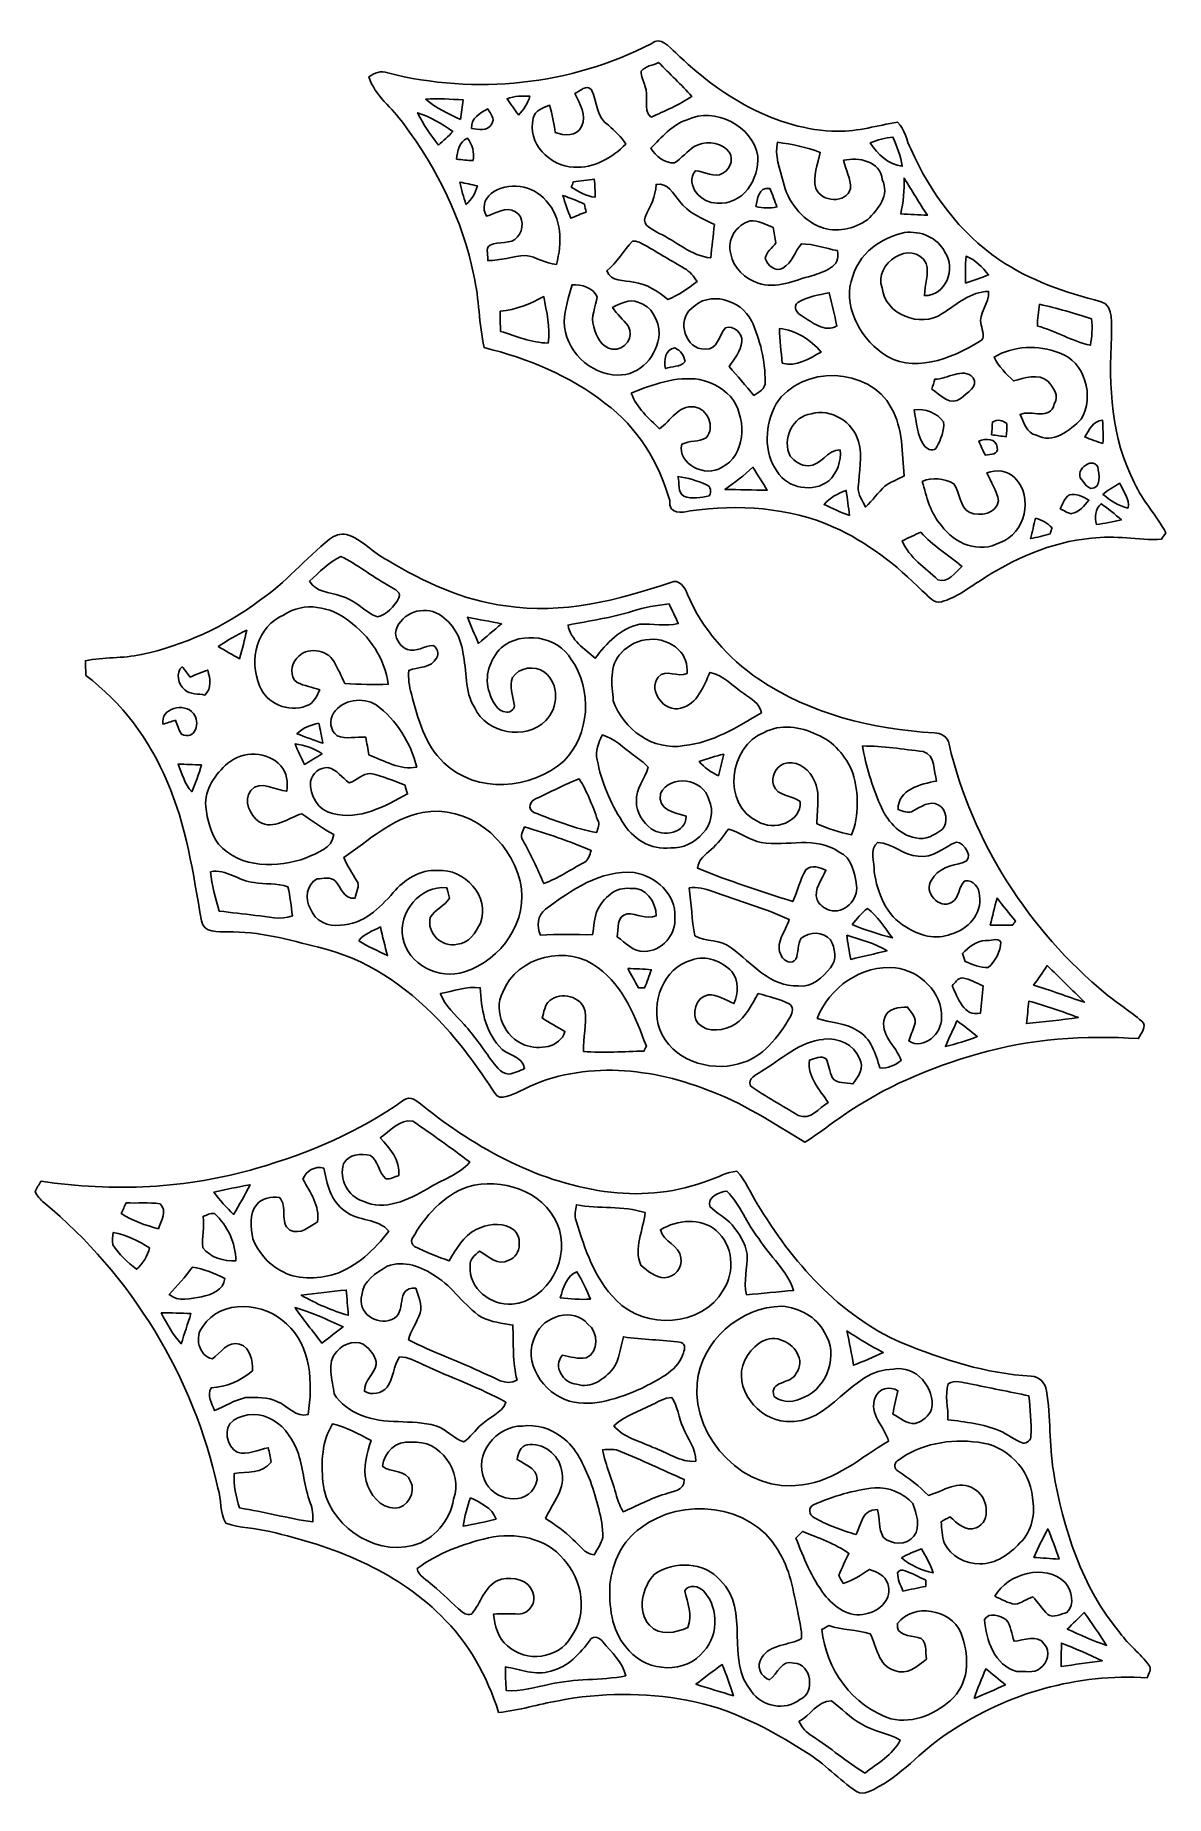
# Model space of a CAD drawing. Header units: centimetres. Extents: x -9.4 to 6.8, y -13.6 to 11.6.
import ezdxf

# ---------------------------------------------------------------- set-up
doc = ezdxf.new("R2010")
doc.units = ezdxf.units.CM
doc.header["$MEASUREMENT"] = 0
doc.layers.add('Camada 1', color=7, linetype='Continuous')

msp = doc.modelspace()

# ---------------------------------------------------------------- linework, layer by layer
at = {"layer": 'Camada 1', "color": 143}
for points, knots in [([(-4.16, 10.29), (-4.319, 10.518), (-4.567, 10.683), (-4.654, 10.958), (-4.654, 10.958), (-4.574, 11.012), (-4.481, 11.058), (-4.384, 11.014), (-4.384, 11.014), (-3.132, 10.698), (-1.764, 10.837), (-0.615, 11.431), (-0.615, 11.431), (-0.475, 11.554), (-0.36, 11.379), (-0.263, 11.303), (-0.263, 11.303), (0.357, 10.699), (1.164, 10.193), (2.055, 10.18), (2.055, 10.18), (2.346, 10.175), (2.625, 10.266), (2.91, 10.308), (2.91, 10.308), (3.025, 10.214), (3.034, 10.042), (3.105, 9.92), (3.105, 9.92), (3.38, 9.302), (3.799, 8.728), (4.363, 8.345), (4.363, 8.345), (4.802, 8.045), (5.313, 7.875), (5.824, 7.742), (5.824, 7.742), (6.023, 7.683), (5.959, 7.397), (5.973, 7.246), (5.973, 7.246), (5.932, 6.536), (5.967, 5.791), (6.302, 5.148), (6.302, 5.148), (6.419, 4.891), (6.622, 4.687), (6.75, 4.437), (6.75, 4.437), (6.729, 4.406), (6.709, 4.375), (6.688, 4.344), (6.688, 4.344), (6.353, 4.324), (6.02, 4.409), (5.687, 4.358), (5.687, 4.358), (5.103, 4.308), (4.562, 4.058), (4.077, 3.742), (4.077, 3.742), (3.894, 3.625), (3.717, 3.483), (3.498, 3.442), (3.498, 3.442), (3.399, 3.452), (3.34, 3.55), (3.264, 3.604), (3.264, 3.604), (2.898, 3.977), (2.475, 4.302), (1.997, 4.519), (1.997, 4.519), (1.356, 4.804), (0.633, 4.846), (-0.055, 4.749), (-0.055, 4.749), (-0.168, 4.726), (-0.375, 4.693), (-0.349, 4.896), (-0.349, 4.896), (-0.498, 5.442), (-0.814, 5.948), (-1.271, 6.288), (-1.271, 6.288), (-1.778, 6.684), (-2.383, 6.933), (-3.005, 7.085), (-3.005, 7.085), (-3.08, 7.425), (-3.075, 7.776), (-3.151, 8.115), (-3.151, 8.115), (-3.311, 8.906), (-3.679, 9.646), (-4.159, 10.291), (-4.159, 10.291), (-4.159, 10.291), (-4.16, 10.29), (-4.16, 10.29)], [0, 0, 0, 0, 0.038462, 0.038462, 0.038462, 0.038462, 0.076923, 0.076923, 0.076923, 0.076923, 0.115385, 0.115385, 0.115385, 0.115385, 0.153846, 0.153846, 0.153846, 0.153846, 0.192308, 0.192308, 0.192308, 0.192308, 0.230769, 0.230769, 0.230769, 0.230769, 0.269231, 0.269231, 0.269231, 0.269231, 0.307692, 0.307692, 0.307692, 0.307692, 0.346154, 0.346154, 0.346154, 0.346154, 0.384615, 0.384615, 0.384615, 0.384615, 0.423077, 0.423077, 0.423077, 0.423077, 0.461538, 0.461538, 0.461538, 0.461538, 0.5, 0.5, 0.5, 0.5, 0.538462, 0.538462, 0.538462, 0.538462, 0.576923, 0.576923, 0.576923, 0.576923, 0.615385, 0.615385, 0.615385, 0.615385, 0.653846, 0.653846, 0.653846, 0.653846, 0.692308, 0.692308, 0.692308, 0.692308, 0.730769, 0.730769, 0.730769, 0.730769, 0.769231, 0.769231, 0.769231, 0.769231, 0.807692, 0.807692, 0.807692, 0.807692, 0.846154, 0.846154, 0.846154, 0.846154, 0.884615, 0.884615, 0.884615, 0.884615, 0.923077, 0.923077, 0.923077, 0.923077, 1, 1, 1, 1]), ([(-0.62, 10.381), (-0.418, 10.467), (-0.218, 10.559), (-0.032, 10.678), (-0.032, 10.678), (-0.181, 10.849), (-0.351, 11.001), (-0.508, 11.164), (-0.508, 11.164), (-0.59, 11.122), (-0.697, 11.114), (-0.758, 11.038), (-0.758, 11.038), (-0.762, 10.967), (-0.72, 10.893), (-0.703, 10.83), (-0.703, 10.83), (-0.637, 10.685), (-0.743, 10.507), (-0.62, 10.381), (-0.62, 10.381), (-0.62, 10.381), (-0.62, 10.381), (-0.62, 10.381)], [0, 0, 0, 0, 0.142857, 0.142857, 0.142857, 0.142857, 0.285714, 0.285714, 0.285714, 0.285714, 0.428571, 0.428571, 0.428571, 0.428571, 0.571429, 0.571429, 0.571429, 0.571429, 0.714286, 0.714286, 0.714286, 0.714286, 1, 1, 1, 1]), ([(-1.722, 9.666), (-1.438, 9.645), (-1.173, 9.802), (-0.976, 9.996), (-0.976, 9.996), (-1.042, 10.1), (-1.134, 10.183), (-1.225, 10.265), (-1.225, 10.265), (-1.4, 10.377), (-1.384, 10.607), (-1.469, 10.772), (-1.469, 10.772), (-1.535, 10.861), (-1.635, 10.751), (-1.705, 10.718), (-1.705, 10.718), (-1.641, 10.573), (-1.529, 10.41), (-1.612, 10.249), (-1.612, 10.249), (-1.675, 10.104), (-1.86, 10.115), (-1.986, 10.163), (-1.986, 10.163), (-2.006, 10.293), (-2.028, 10.425), (-2.067, 10.551), (-2.067, 10.551), (-2.162, 10.515), (-2.281, 10.48), (-2.301, 10.366), (-2.301, 10.366), (-2.4, 10.016), (-2.062, 9.673), (-1.722, 9.667), (-1.722, 9.667), (-1.722, 9.667), (-1.722, 9.666), (-1.722, 9.666)], [0, 0, 0, 0, 0.090909, 0.090909, 0.090909, 0.090909, 0.181818, 0.181818, 0.181818, 0.181818, 0.272727, 0.272727, 0.272727, 0.272727, 0.363636, 0.363636, 0.363636, 0.363636, 0.454545, 0.454545, 0.454545, 0.454545, 0.545455, 0.545455, 0.545455, 0.545455, 0.636364, 0.636364, 0.636364, 0.636364, 0.727273, 0.727273, 0.727273, 0.727273, 0.818182, 0.818182, 0.818182, 0.818182, 1, 1, 1, 1]), ([(-3.342, 10.347), (-3.327, 10.441), (-3.315, 10.535), (-3.304, 10.629), (-3.304, 10.629), (-3.483, 10.636), (-3.662, 10.655), (-3.84, 10.637), (-3.84, 10.637), (-3.695, 10.508), (-3.514, 10.432), (-3.342, 10.347), (-3.342, 10.347), (-3.342, 10.347), (-3.342, 10.347), (-3.342, 10.347)], [0, 0, 0, 0, 0.2, 0.2, 0.2, 0.2, 0.4, 0.4, 0.4, 0.4, 0.6, 0.6, 0.6, 0.6, 1, 1, 1, 1]), ([(-2.515, 10.412), (-2.44, 10.488), (-2.379, 10.577), (-2.35, 10.681), (-2.35, 10.681), (-2.46, 10.69), (-2.571, 10.682), (-2.676, 10.646), (-2.676, 10.646), (-2.623, 10.567), (-2.569, 10.49), (-2.515, 10.413), (-2.515, 10.413), (-2.515, 10.413), (-2.515, 10.412), (-2.515, 10.412)], [0, 0, 0, 0, 0.2, 0.2, 0.2, 0.2, 0.4, 0.4, 0.4, 0.4, 0.6, 0.6, 0.6, 0.6, 1, 1, 1, 1]), ([(-3.659, 9.982), (-3.588, 10.044), (-3.516, 10.107), (-3.453, 10.177), (-3.453, 10.177), (-3.61, 10.286), (-3.775, 10.389), (-3.958, 10.445), (-3.958, 10.445), (-3.877, 10.279), (-3.769, 10.129), (-3.659, 9.982), (-3.659, 9.982), (-3.659, 9.982), (-3.659, 9.982), (-3.659, 9.982)], [0, 0, 0, 0, 0.2, 0.2, 0.2, 0.2, 0.4, 0.4, 0.4, 0.4, 0.6, 0.6, 0.6, 0.6, 1, 1, 1, 1]), ([(-3.185, 10.218), (-3.088, 10.208), (-2.957, 10.174), (-2.899, 10.279), (-2.899, 10.279), (-2.84, 10.356), (-2.916, 10.433), (-2.951, 10.5), (-2.951, 10.5), (-3.063, 10.439), (-3.197, 10.367), (-3.185, 10.218), (-3.185, 10.218), (-3.185, 10.218), (-3.185, 10.218), (-3.185, 10.218)], [0, 0, 0, 0, 0.2, 0.2, 0.2, 0.2, 0.4, 0.4, 0.4, 0.4, 0.6, 0.6, 0.6, 0.6, 1, 1, 1, 1]), ([(-0.282, 9.729), (-0.177, 9.792), (-0.101, 9.892), (0, 9.961), (0, 9.961), (0.144, 10.043), (0.342, 10.029), (0.469, 9.921), (0.469, 9.921), (0.579, 9.83), (0.535, 9.639), (0.413, 9.581), (0.413, 9.581), (0.288, 9.499), (0.151, 9.611), (0.019, 9.615), (0.019, 9.615), (-0.141, 9.412), (0.11, 9.142), (0.329, 9.153), (0.329, 9.153), (0.695, 9.118), (0.936, 9.496), (0.913, 9.825), (0.913, 9.825), (0.84, 10.258), (0.292, 10.533), (-0.101, 10.344), (-0.101, 10.344), (-0.318, 10.275), (-0.463, 10.089), (-0.621, 9.938), (-0.621, 9.938), (-0.546, 9.825), (-0.425, 9.72), (-0.282, 9.729), (-0.282, 9.729), (-0.282, 9.729), (-0.282, 9.729), (-0.282, 9.729)], [0, 0, 0, 0, 0.090909, 0.090909, 0.090909, 0.090909, 0.181818, 0.181818, 0.181818, 0.181818, 0.272727, 0.272727, 0.272727, 0.272727, 0.363636, 0.363636, 0.363636, 0.363636, 0.454545, 0.454545, 0.454545, 0.454545, 0.545455, 0.545455, 0.545455, 0.545455, 0.636364, 0.636364, 0.636364, 0.636364, 0.727273, 0.727273, 0.727273, 0.727273, 0.818182, 0.818182, 0.818182, 0.818182, 1, 1, 1, 1]), ([(-3.399, 9.78), (-3.321, 9.774), (-3.241, 9.76), (-3.163, 9.762), (-3.163, 9.762), (-3.138, 9.878), (-3.175, 9.989), (-3.244, 10.083), (-3.244, 10.083), (-3.363, 10.027), (-3.386, 9.897), (-3.399, 9.78), (-3.399, 9.78), (-3.399, 9.78), (-3.399, 9.78), (-3.399, 9.78)], [0, 0, 0, 0, 0.2, 0.2, 0.2, 0.2, 0.4, 0.4, 0.4, 0.4, 0.6, 0.6, 0.6, 0.6, 1, 1, 1, 1]), ([(2.978, 9.68), (2.959, 9.826), (2.9, 9.96), (2.846, 10.096), (2.846, 10.096), (2.734, 10.086), (2.625, 10.056), (2.521, 10.014), (2.521, 10.014), (2.625, 9.855), (2.781, 9.701), (2.979, 9.68), (2.979, 9.68), (2.979, 9.68), (2.978, 9.68), (2.978, 9.68)], [0, 0, 0, 0, 0.2, 0.2, 0.2, 0.2, 0.4, 0.4, 0.4, 0.4, 0.6, 0.6, 0.6, 0.6, 1, 1, 1, 1]), ([(1.807, 8.811), (2.032, 8.722), (2.292, 8.782), (2.484, 8.918), (2.484, 8.918), (2.635, 9.061), (2.801, 9.268), (2.693, 9.488), (2.693, 9.488), (2.669, 9.753), (2.352, 9.815), (2.14, 9.765), (2.14, 9.765), (2.166, 9.63), (2.246, 9.501), (2.239, 9.362), (2.239, 9.362), (2.177, 9.14), (1.82, 9.163), (1.743, 9.363), (1.743, 9.363), (1.691, 9.538), (1.771, 9.708), (1.806, 9.878), (1.806, 9.878), (1.608, 9.952), (1.402, 9.997), (1.193, 10.022), (1.193, 10.022), (1.149, 9.832), (1.227, 9.641), (1.273, 9.46), (1.273, 9.46), (1.34, 9.177), (1.535, 8.921), (1.807, 8.81), (1.807, 8.81), (1.807, 8.81), (1.807, 8.811), (1.807, 8.811)], [0, 0, 0, 0, 0.090909, 0.090909, 0.090909, 0.090909, 0.181818, 0.181818, 0.181818, 0.181818, 0.272727, 0.272727, 0.272727, 0.272727, 0.363636, 0.363636, 0.363636, 0.363636, 0.454545, 0.454545, 0.454545, 0.454545, 0.545455, 0.545455, 0.545455, 0.545455, 0.636364, 0.636364, 0.636364, 0.636364, 0.727273, 0.727273, 0.727273, 0.727273, 0.818182, 0.818182, 0.818182, 0.818182, 1, 1, 1, 1]), ([(-3.266, 9.134), (-3.178, 9.198), (-3.132, 9.297), (-3.102, 9.399), (-3.102, 9.399), (-3.185, 9.419), (-3.269, 9.436), (-3.352, 9.452), (-3.352, 9.452), (-3.329, 9.344), (-3.297, 9.239), (-3.266, 9.134), (-3.266, 9.134), (-3.266, 9.134), (-3.266, 9.134), (-3.266, 9.134)], [0, 0, 0, 0, 0.2, 0.2, 0.2, 0.2, 0.4, 0.4, 0.4, 0.4, 0.6, 0.6, 0.6, 0.6, 1, 1, 1, 1]), ([(-2.953, 8.329), (-2.77, 8.33), (-2.595, 8.391), (-2.413, 8.404), (-2.413, 8.404), (-2.258, 8.385), (-2.128, 8.284), (-1.97, 8.275), (-1.97, 8.275), (-1.886, 8.578), (-1.891, 8.944), (-2.118, 9.186), (-2.118, 9.186), (-2.303, 9.413), (-2.666, 9.469), (-2.904, 9.291), (-2.904, 9.291), (-3.007, 9.204), (-3.037, 9.081), (-2.971, 8.966), (-2.971, 8.966), (-2.844, 9), (-2.688, 9.117), (-2.556, 9.028), (-2.556, 9.028), (-2.431, 8.956), (-2.436, 8.768), (-2.526, 8.669), (-2.526, 8.669), (-2.62, 8.55), (-2.797, 8.618), (-2.919, 8.551), (-2.919, 8.551), (-2.996, 8.51), (-2.936, 8.379), (-2.954, 8.329), (-2.954, 8.329), (-2.954, 8.329), (-2.953, 8.329), (-2.953, 8.329)], [0, 0, 0, 0, 0.090909, 0.090909, 0.090909, 0.090909, 0.181818, 0.181818, 0.181818, 0.181818, 0.272727, 0.272727, 0.272727, 0.272727, 0.363636, 0.363636, 0.363636, 0.363636, 0.454545, 0.454545, 0.454545, 0.454545, 0.545455, 0.545455, 0.545455, 0.545455, 0.636364, 0.636364, 0.636364, 0.636364, 0.727273, 0.727273, 0.727273, 0.727273, 0.818182, 0.818182, 0.818182, 0.818182, 1, 1, 1, 1]), ([(-1.416, 9.236), (-1.418, 9.322), (-1.418, 9.408), (-1.428, 9.493), (-1.428, 9.493), (-1.502, 9.484), (-1.651, 9.466), (-1.726, 9.456), (-1.726, 9.456), (-1.734, 9.437), (-1.751, 9.4), (-1.759, 9.381), (-1.759, 9.381), (-1.652, 9.317), (-1.542, 9.252), (-1.417, 9.235), (-1.417, 9.235), (-1.417, 9.235), (-1.416, 9.236), (-1.416, 9.236)], [0, 0, 0, 0, 0.166667, 0.166667, 0.166667, 0.166667, 0.333333, 0.333333, 0.333333, 0.333333, 0.5, 0.5, 0.5, 0.5, 0.666667, 0.666667, 0.666667, 0.666667, 1, 1, 1, 1]), ([(-0.5, 8.718), (-0.253, 8.61), (-0.042, 8.393), (0.237, 8.37), (0.237, 8.37), (0.256, 8.527), (0.275, 8.685), (0.29, 8.844), (0.29, 8.844), (0.112, 8.935), (-0.09, 9.01), (-0.208, 9.182), (-0.208, 9.182), (-0.299, 9.284), (-0.375, 9.45), (-0.545, 9.419), (-0.545, 9.419), (-0.546, 9.247), (-0.629, 9.102), (-0.702, 8.953), (-0.702, 8.953), (-0.753, 8.825), (-0.575, 8.774), (-0.5, 8.718), (-0.5, 8.718), (-0.5, 8.718), (-0.5, 8.718), (-0.5, 8.718)], [0, 0, 0, 0, 0.125, 0.125, 0.125, 0.125, 0.25, 0.25, 0.25, 0.25, 0.375, 0.375, 0.375, 0.375, 0.5, 0.5, 0.5, 0.5, 0.625, 0.625, 0.625, 0.625, 0.75, 0.75, 0.75, 0.75, 1, 1, 1, 1]), ([(0.885, 9.102), (0.984, 9.082), (1.085, 9.075), (1.184, 9.097), (1.184, 9.097), (1.151, 9.185), (1.126, 9.276), (1.084, 9.361), (1.084, 9.361), (0.914, 9.382), (0.909, 9.212), (0.885, 9.102), (0.885, 9.102), (0.885, 9.102), (0.885, 9.102), (0.885, 9.102)], [0, 0, 0, 0, 0.2, 0.2, 0.2, 0.2, 0.4, 0.4, 0.4, 0.4, 0.6, 0.6, 0.6, 0.6, 1, 1, 1, 1]), ([(2.959, 8.997), (3.086, 8.993), (3.212, 8.984), (3.338, 8.978), (3.338, 8.978), (3.225, 9.154), (3.117, 9.333), (3.005, 9.51), (3.005, 9.51), (3.013, 9.337), (2.991, 9.166), (2.958, 8.998), (2.958, 8.998), (2.958, 8.998), (2.959, 8.997), (2.959, 8.997)], [0, 0, 0, 0, 0.2, 0.2, 0.2, 0.2, 0.4, 0.4, 0.4, 0.4, 0.6, 0.6, 0.6, 0.6, 1, 1, 1, 1]), ([(-1.767, 8.938), (-1.693, 8.962), (-1.62, 8.999), (-1.545, 9.025), (-1.545, 9.025), (-1.553, 9.062), (-1.561, 9.1), (-1.569, 9.137), (-1.569, 9.137), (-1.671, 9.182), (-1.773, 9.228), (-1.879, 9.263), (-1.879, 9.263), (-1.846, 9.153), (-1.805, 9.044), (-1.766, 8.937), (-1.766, 8.937), (-1.766, 8.937), (-1.767, 8.938), (-1.767, 8.938)], [0, 0, 0, 0, 0.166667, 0.166667, 0.166667, 0.166667, 0.333333, 0.333333, 0.333333, 0.333333, 0.5, 0.5, 0.5, 0.5, 0.666667, 0.666667, 0.666667, 0.666667, 1, 1, 1, 1]), ([(0.917, 8.009), (1.174, 7.914), (1.437, 8.051), (1.684, 8.112), (1.684, 8.112), (1.848, 8.174), (2.113, 8.232), (2.05, 8.473), (2.05, 8.473), (1.879, 8.504), (1.71, 8.567), (1.536, 8.57), (1.536, 8.57), (1.438, 8.461), (1.405, 8.293), (1.268, 8.223), (1.268, 8.223), (1.168, 8.156), (1.048, 8.263), (1.019, 8.358), (1.019, 8.358), (1.029, 8.451), (1.116, 8.512), (1.17, 8.583), (1.17, 8.583), (1.155, 8.656), (1.142, 8.731), (1.13, 8.805), (1.13, 8.805), (1.023, 8.842), (0.918, 8.912), (0.801, 8.898), (0.801, 8.898), (0.606, 8.845), (0.461, 8.626), (0.526, 8.427), (0.526, 8.427), (0.558, 8.221), (0.728, 8.069), (0.919, 8.009), (0.919, 8.009), (0.919, 8.009), (0.917, 8.009), (0.917, 8.009)], [0, 0, 0, 0, 0.083333, 0.083333, 0.083333, 0.083333, 0.166667, 0.166667, 0.166667, 0.166667, 0.25, 0.25, 0.25, 0.25, 0.333333, 0.333333, 0.333333, 0.333333, 0.416667, 0.416667, 0.416667, 0.416667, 0.5, 0.5, 0.5, 0.5, 0.583333, 0.583333, 0.583333, 0.583333, 0.666667, 0.666667, 0.666667, 0.666667, 0.75, 0.75, 0.75, 0.75, 0.833333, 0.833333, 0.833333, 0.833333, 1, 1, 1, 1]), ([(-0.864, 8.022), (-0.677, 7.995), (-0.517, 7.891), (-0.375, 7.773), (-0.375, 7.773), (-0.223, 7.835), (-0.088, 7.93), (0.042, 8.029), (0.042, 8.029), (-0.004, 8.103), (-0.059, 8.175), (-0.138, 8.218), (-0.138, 8.218), (-0.327, 8.328), (-0.514, 8.441), (-0.704, 8.55), (-0.704, 8.55), (-0.759, 8.577), (-0.815, 8.615), (-0.88, 8.609), (-0.88, 8.609), (-1.011, 8.474), (-1.1, 8.302), (-1.25, 8.183), (-1.25, 8.183), (-1.188, 8.022), (-1.001, 8.053), (-0.865, 8.022), (-0.865, 8.022), (-0.865, 8.022), (-0.864, 8.022), (-0.864, 8.022)], [0, 0, 0, 0, 0.111111, 0.111111, 0.111111, 0.111111, 0.222222, 0.222222, 0.222222, 0.222222, 0.333333, 0.333333, 0.333333, 0.333333, 0.444444, 0.444444, 0.444444, 0.444444, 0.555556, 0.555556, 0.555556, 0.555556, 0.666667, 0.666667, 0.666667, 0.666667, 0.777778, 0.777778, 0.777778, 0.777778, 1, 1, 1, 1]), ([(2.687, 7.01), (3.116, 6.698), (3.678, 6.925), (4.083, 7.171), (4.083, 7.171), (4.183, 7.218), (4.122, 7.329), (4.108, 7.408), (4.108, 7.408), (4.062, 7.58), (4.23, 7.717), (4.215, 7.89), (4.215, 7.89), (3.953, 7.885), (3.758, 7.707), (3.552, 7.571), (3.552, 7.571), (3.241, 7.362), (2.732, 7.555), (2.69, 7.94), (2.69, 7.94), (2.555, 8.28), (3.118, 8.656), (3.323, 8.29), (3.323, 8.29), (3.36, 8.138), (3.304, 7.981), (3.295, 7.829), (3.295, 7.829), (3.598, 7.819), (3.758, 8.22), (3.589, 8.449), (3.589, 8.449), (3.485, 8.662), (3.239, 8.76), (3.013, 8.731), (3.013, 8.731), (2.872, 8.701), (2.731, 8.643), (2.61, 8.559), (2.61, 8.559), (2.451, 8.449), (2.325, 8.296), (2.271, 8.108), (2.271, 8.108), (2.115, 7.706), (2.364, 7.247), (2.687, 7.009), (2.687, 7.009), (2.687, 7.009), (2.687, 7.01), (2.687, 7.01)], [0, 0, 0, 0, 0.071429, 0.071429, 0.071429, 0.071429, 0.142857, 0.142857, 0.142857, 0.142857, 0.214286, 0.214286, 0.214286, 0.214286, 0.285714, 0.285714, 0.285714, 0.285714, 0.357143, 0.357143, 0.357143, 0.357143, 0.428571, 0.428571, 0.428571, 0.428571, 0.5, 0.5, 0.5, 0.5, 0.571429, 0.571429, 0.571429, 0.571429, 0.642857, 0.642857, 0.642857, 0.642857, 0.714286, 0.714286, 0.714286, 0.714286, 0.785714, 0.785714, 0.785714, 0.785714, 0.857143, 0.857143, 0.857143, 0.857143, 1, 1, 1, 1]), ([(3.882, 8.007), (3.993, 8.044), (4.104, 8.084), (4.215, 8.125), (4.215, 8.125), (4.128, 8.236), (4.026, 8.34), (3.891, 8.391), (3.891, 8.391), (3.881, 8.263), (3.882, 8.135), (3.882, 8.008), (3.882, 8.008), (3.882, 8.008), (3.882, 8.007), (3.882, 8.007)], [0, 0, 0, 0, 0.2, 0.2, 0.2, 0.2, 0.4, 0.4, 0.4, 0.4, 0.6, 0.6, 0.6, 0.6, 1, 1, 1, 1]), ([(-2.769, 7.318), (-2.547, 7.246), (-2.325, 7.158), (-2.09, 7.149), (-2.09, 7.149), (-2.056, 7.372), (-2.11, 7.596), (-2.152, 7.815), (-2.152, 7.815), (-2.345, 7.707), (-2.551, 7.628), (-2.773, 7.606), (-2.773, 7.606), (-2.776, 7.511), (-2.774, 7.413), (-2.77, 7.318), (-2.77, 7.318), (-2.77, 7.318), (-2.769, 7.318), (-2.769, 7.318)], [0, 0, 0, 0, 0.166667, 0.166667, 0.166667, 0.166667, 0.333333, 0.333333, 0.333333, 0.333333, 0.5, 0.5, 0.5, 0.5, 0.666667, 0.666667, 0.666667, 0.666667, 1, 1, 1, 1]), ([(-1.093, 6.693), (-0.768, 6.681), (-0.518, 6.978), (-0.501, 7.282), (-0.501, 7.282), (-0.503, 7.474), (-0.606, 7.681), (-0.803, 7.736), (-0.803, 7.736), (-0.928, 7.786), (-1.055, 7.713), (-1.167, 7.661), (-1.167, 7.661), (-1.107, 7.56), (-1.015, 7.488), (-0.943, 7.397), (-0.943, 7.397), (-0.846, 7.242), (-0.996, 7.039), (-1.171, 7.065), (-1.171, 7.065), (-1.322, 7.086), (-1.407, 7.248), (-1.434, 7.383), (-1.434, 7.383), (-1.489, 7.531), (-1.402, 7.668), (-1.389, 7.811), (-1.389, 7.811), (-1.442, 7.946), (-1.614, 7.991), (-1.746, 7.985), (-1.746, 7.985), (-1.796, 7.812), (-1.849, 7.637), (-1.86, 7.456), (-1.86, 7.456), (-1.853, 7.054), (-1.493, 6.693), (-1.092, 6.693), (-1.092, 6.693), (-1.092, 6.693), (-1.093, 6.693), (-1.093, 6.693)], [0, 0, 0, 0, 0.083333, 0.083333, 0.083333, 0.083333, 0.166667, 0.166667, 0.166667, 0.166667, 0.25, 0.25, 0.25, 0.25, 0.333333, 0.333333, 0.333333, 0.333333, 0.416667, 0.416667, 0.416667, 0.416667, 0.5, 0.5, 0.5, 0.5, 0.583333, 0.583333, 0.583333, 0.583333, 0.666667, 0.666667, 0.666667, 0.666667, 0.75, 0.75, 0.75, 0.75, 0.833333, 0.833333, 0.833333, 0.833333, 1, 1, 1, 1]), ([(0.158, 7.063), (0.348, 7.049), (0.348, 7.264), (0.448, 7.368), (0.448, 7.368), (0.565, 7.409), (0.696, 7.294), (0.682, 7.173), (0.682, 7.173), (0.675, 7.034), (0.576, 6.926), (0.502, 6.815), (0.502, 6.815), (0.619, 6.677), (0.739, 6.541), (0.855, 6.402), (0.855, 6.402), (0.929, 6.446), (1.021, 6.495), (1.018, 6.597), (1.018, 6.597), (1.017, 6.896), (0.946, 7.199), (0.82, 7.47), (0.82, 7.47), (0.669, 7.772), (0.212, 7.91), (-0.036, 7.643), (-0.036, 7.643), (-0.257, 7.478), (-0.121, 7.055), (0.158, 7.063), (0.158, 7.063), (0.158, 7.063), (0.158, 7.063), (0.158, 7.063)], [0, 0, 0, 0, 0.1, 0.1, 0.1, 0.1, 0.2, 0.2, 0.2, 0.2, 0.3, 0.3, 0.3, 0.3, 0.4, 0.4, 0.4, 0.4, 0.5, 0.5, 0.5, 0.5, 0.6, 0.6, 0.6, 0.6, 0.7, 0.7, 0.7, 0.7, 0.8, 0.8, 0.8, 0.8, 1, 1, 1, 1]), ([(1.543, 7.538), (1.694, 7.451), (1.863, 7.29), (2.044, 7.396), (2.044, 7.396), (2.008, 7.553), (1.972, 7.711), (1.935, 7.869), (1.935, 7.869), (1.78, 7.839), (1.619, 7.813), (1.484, 7.729), (1.484, 7.729), (1.402, 7.67), (1.475, 7.571), (1.543, 7.538), (1.543, 7.538), (1.543, 7.538), (1.543, 7.538), (1.543, 7.538)], [0, 0, 0, 0, 0.166667, 0.166667, 0.166667, 0.166667, 0.333333, 0.333333, 0.333333, 0.333333, 0.5, 0.5, 0.5, 0.5, 0.666667, 0.666667, 0.666667, 0.666667, 1, 1, 1, 1]), ([(4.912, 7.394), (5.174, 7.326), (5.407, 7.175), (5.671, 7.12), (5.671, 7.12), (5.694, 7.244), (5.701, 7.371), (5.689, 7.497), (5.689, 7.497), (5.445, 7.581), (5.194, 7.645), (4.943, 7.706), (4.943, 7.706), (4.926, 7.603), (4.914, 7.498), (4.912, 7.395), (4.912, 7.395), (4.912, 7.395), (4.912, 7.394), (4.912, 7.394)], [0, 0, 0, 0, 0.166667, 0.166667, 0.166667, 0.166667, 0.333333, 0.333333, 0.333333, 0.333333, 0.5, 0.5, 0.5, 0.5, 0.666667, 0.666667, 0.666667, 0.666667, 1, 1, 1, 1]), ([(1.261, 6.862), (1.462, 6.807), (1.649, 6.927), (1.818, 7.021), (1.818, 7.021), (1.668, 7.198), (1.455, 7.336), (1.221, 7.357), (1.221, 7.357), (1.227, 7.191), (1.245, 7.026), (1.262, 6.861), (1.262, 6.861), (1.262, 6.861), (1.261, 6.862), (1.261, 6.862)], [0, 0, 0, 0, 0.2, 0.2, 0.2, 0.2, 0.4, 0.4, 0.4, 0.4, 0.6, 0.6, 0.6, 0.6, 1, 1, 1, 1]), ([(-0.412, 6.787), (-0.321, 6.82), (-0.196, 6.803), (-0.13, 6.885), (-0.13, 6.885), (-0.138, 6.97), (-0.196, 7.045), (-0.273, 7.08), (-0.273, 7.08), (-0.417, 7.07), (-0.434, 6.898), (-0.411, 6.787), (-0.411, 6.787), (-0.411, 6.787), (-0.412, 6.787), (-0.412, 6.787)], [0, 0, 0, 0, 0.2, 0.2, 0.2, 0.2, 0.4, 0.4, 0.4, 0.4, 0.6, 0.6, 0.6, 0.6, 1, 1, 1, 1]), ([(4.572, 6.609), (4.726, 6.651), (4.925, 6.722), (5.064, 6.604), (5.064, 6.604), (5.136, 6.518), (5.233, 6.397), (5.154, 6.282), (5.154, 6.282), (5.096, 6.033), (4.829, 6.199), (4.664, 6.129), (4.664, 6.129), (4.723, 6.023), (4.752, 5.859), (4.899, 5.834), (4.899, 5.834), (5.129, 5.702), (5.387, 5.902), (5.54, 6.063), (5.54, 6.063), (5.733, 6.382), (5.595, 6.89), (5.222, 7.01), (5.222, 7.01), (4.923, 7.132), (4.573, 7.11), (4.292, 6.951), (4.292, 6.951), (4.357, 6.815), (4.464, 6.71), (4.57, 6.608), (4.57, 6.608), (4.57, 6.608), (4.572, 6.609), (4.572, 6.609)], [0, 0, 0, 0, 0.1, 0.1, 0.1, 0.1, 0.2, 0.2, 0.2, 0.2, 0.3, 0.3, 0.3, 0.3, 0.4, 0.4, 0.4, 0.4, 0.5, 0.5, 0.5, 0.5, 0.6, 0.6, 0.6, 0.6, 0.7, 0.7, 0.7, 0.7, 0.8, 0.8, 0.8, 0.8, 1, 1, 1, 1]), ([(1.189, 5.311), (1.338, 5.07), (1.706, 5.003), (1.929, 5.18), (1.929, 5.18), (2.047, 5.291), (2.107, 5.459), (2.09, 5.621), (2.09, 5.621), (1.898, 5.627), (1.822, 5.394), (1.631, 5.396), (1.631, 5.396), (1.53, 5.392), (1.438, 5.46), (1.375, 5.534), (1.375, 5.534), (1.253, 5.765), (1.411, 6.11), (1.678, 6.138), (1.678, 6.138), (1.96, 6.221), (2.276, 6.021), (2.351, 5.743), (2.351, 5.743), (2.414, 5.529), (2.361, 5.306), (2.349, 5.09), (2.349, 5.09), (2.339, 4.984), (2.411, 4.894), (2.455, 4.803), (2.455, 4.803), (2.554, 4.898), (2.633, 5.011), (2.731, 5.105), (2.731, 5.105), (2.816, 5.165), (2.916, 5.201), (3.008, 5.251), (3.008, 5.251), (2.975, 5.578), (2.991, 5.928), (2.822, 6.223), (2.822, 6.223), (2.509, 6.814), (1.53, 6.845), (1.174, 6.28), (1.174, 6.28), (1.016, 5.986), (0.987, 5.592), (1.188, 5.311), (1.188, 5.311), (1.188, 5.311), (1.189, 5.311), (1.189, 5.311)], [0, 0, 0, 0, 0.066667, 0.066667, 0.066667, 0.066667, 0.133333, 0.133333, 0.133333, 0.133333, 0.2, 0.2, 0.2, 0.2, 0.266667, 0.266667, 0.266667, 0.266667, 0.333333, 0.333333, 0.333333, 0.333333, 0.4, 0.4, 0.4, 0.4, 0.466667, 0.466667, 0.466667, 0.466667, 0.533333, 0.533333, 0.533333, 0.533333, 0.6, 0.6, 0.6, 0.6, 0.666667, 0.666667, 0.666667, 0.666667, 0.733333, 0.733333, 0.733333, 0.733333, 0.8, 0.8, 0.8, 0.8, 0.866667, 0.866667, 0.866667, 0.866667, 1, 1, 1, 1]), ([(3.824, 6.363), (3.898, 6.438), (4.079, 6.529), (3.991, 6.654), (3.991, 6.654), (3.849, 6.815), (3.618, 6.63), (3.445, 6.634), (3.445, 6.634), (3.431, 6.586), (3.417, 6.539), (3.401, 6.492), (3.401, 6.492), (3.528, 6.411), (3.667, 6.233), (3.823, 6.364), (3.823, 6.364), (3.823, 6.364), (3.824, 6.363), (3.824, 6.363)], [0, 0, 0, 0, 0.166667, 0.166667, 0.166667, 0.166667, 0.333333, 0.333333, 0.333333, 0.333333, 0.5, 0.5, 0.5, 0.5, 0.666667, 0.666667, 0.666667, 0.666667, 1, 1, 1, 1]), ([(-0.494, 5.922), (-0.337, 6.04), (-0.227, 6.264), (0, 6.237), (0, 6.237), (0.195, 6.213), (0.307, 5.944), (0.172, 5.797), (0.172, 5.797), (0.068, 5.733), (-0.068, 5.758), (-0.177, 5.703), (-0.177, 5.703), (-0.245, 5.419), (0.167, 5.223), (0.392, 5.37), (0.392, 5.37), (0.738, 5.544), (0.748, 6.031), (0.566, 6.328), (0.566, 6.328), (0.446, 6.483), (0.271, 6.591), (0.079, 6.63), (0.079, 6.63), (-0.261, 6.679), (-0.592, 6.561), (-0.9, 6.433), (-0.9, 6.433), (-0.819, 6.225), (-0.652, 6.072), (-0.494, 5.923), (-0.494, 5.923), (-0.494, 5.923), (-0.494, 5.922), (-0.494, 5.922)], [0, 0, 0, 0, 0.1, 0.1, 0.1, 0.1, 0.2, 0.2, 0.2, 0.2, 0.3, 0.3, 0.3, 0.3, 0.4, 0.4, 0.4, 0.4, 0.5, 0.5, 0.5, 0.5, 0.6, 0.6, 0.6, 0.6, 0.7, 0.7, 0.7, 0.7, 0.8, 0.8, 0.8, 0.8, 1, 1, 1, 1]), ([(3.302, 5.672), (3.343, 5.623), (3.439, 5.591), (3.473, 5.664), (3.473, 5.664), (3.53, 5.772), (3.583, 5.9), (3.57, 6.025), (3.57, 6.025), (3.473, 6.148), (3.307, 6.223), (3.148, 6.194), (3.148, 6.194), (3.183, 6.016), (3.19, 5.822), (3.302, 5.672), (3.302, 5.672), (3.302, 5.672), (3.302, 5.672), (3.302, 5.672)], [0, 0, 0, 0, 0.166667, 0.166667, 0.166667, 0.166667, 0.333333, 0.333333, 0.333333, 0.333333, 0.5, 0.5, 0.5, 0.5, 0.666667, 0.666667, 0.666667, 0.666667, 1, 1, 1, 1]), ([(4.256, 5.839), (4.326, 5.829), (4.396, 5.819), (4.466, 5.811), (4.466, 5.811), (4.472, 5.873), (4.481, 5.935), (4.474, 5.998), (4.474, 5.998), (4.417, 6.043), (4.342, 6.068), (4.27, 6.021), (4.27, 6.021), (4.266, 5.976), (4.26, 5.885), (4.256, 5.839), (4.256, 5.839), (4.256, 5.839), (4.256, 5.839), (4.256, 5.839)], [0, 0, 0, 0, 0.166667, 0.166667, 0.166667, 0.166667, 0.333333, 0.333333, 0.333333, 0.333333, 0.5, 0.5, 0.5, 0.5, 0.666667, 0.666667, 0.666667, 0.666667, 1, 1, 1, 1]), ([(5.851, 5.712), (5.854, 5.824), (5.851, 5.934), (5.846, 6.046), (5.846, 6.046), (5.708, 6.042), (5.655, 5.908), (5.591, 5.808), (5.591, 5.808), (5.676, 5.77), (5.764, 5.741), (5.851, 5.712), (5.851, 5.712), (5.851, 5.712), (5.851, 5.712), (5.851, 5.712)], [0, 0, 0, 0, 0.2, 0.2, 0.2, 0.2, 0.4, 0.4, 0.4, 0.4, 0.6, 0.6, 0.6, 0.6, 1, 1, 1, 1]), ([(4.168, 5.548), (4.248, 5.557), (4.359, 5.556), (4.337, 5.657), (4.337, 5.657), (4.326, 5.788), (4.17, 5.791), (4.076, 5.748), (4.076, 5.748), (4.103, 5.678), (4.133, 5.611), (4.168, 5.547), (4.168, 5.547), (4.168, 5.547), (4.168, 5.548), (4.168, 5.548)], [0, 0, 0, 0, 0.2, 0.2, 0.2, 0.2, 0.4, 0.4, 0.4, 0.4, 0.6, 0.6, 0.6, 0.6, 1, 1, 1, 1]), ([(5.569, 5.17), (5.593, 5.125), (5.633, 5.089), (5.679, 5.07), (5.679, 5.07), (5.829, 5.071), (5.801, 5.275), (5.775, 5.38), (5.775, 5.38), (5.694, 5.542), (5.401, 5.305), (5.569, 5.17), (5.569, 5.17), (5.569, 5.17), (5.569, 5.17), (5.569, 5.17)], [0, 0, 0, 0, 0.2, 0.2, 0.2, 0.2, 0.4, 0.4, 0.4, 0.4, 0.6, 0.6, 0.6, 0.6, 1, 1, 1, 1]), ([(1.047, 5.045), (0.979, 5.155), (0.91, 5.263), (0.842, 5.373), (0.842, 5.373), (0.716, 5.258), (0.581, 5.152), (0.44, 5.057), (0.44, 5.057), (0.643, 5.053), (0.845, 5.051), (1.047, 5.044), (1.047, 5.044), (1.047, 5.044), (1.047, 5.045), (1.047, 5.045)], [0, 0, 0, 0, 0.2, 0.2, 0.2, 0.2, 0.4, 0.4, 0.4, 0.4, 0.6, 0.6, 0.6, 0.6, 1, 1, 1, 1]), ([(3.539, 4.54), (3.724, 4.281), (4.082, 4.133), (4.381, 4.299), (4.381, 4.299), (4.74, 4.427), (4.859, 4.947), (4.592, 5.221), (4.592, 5.221), (4.49, 5.333), (4.327, 5.341), (4.189, 5.295), (4.189, 5.295), (4.245, 5.163), (4.333, 5.038), (4.356, 4.895), (4.356, 4.895), (4.332, 4.71), (4.093, 4.664), (3.944, 4.727), (3.944, 4.727), (3.791, 4.804), (3.81, 5.015), (3.716, 5.138), (3.716, 5.138), (3.579, 5.212), (3.41, 5.238), (3.265, 5.171), (3.265, 5.171), (3.327, 4.95), (3.379, 4.715), (3.54, 4.541), (3.54, 4.541), (3.54, 4.541), (3.539, 4.54), (3.539, 4.54)], [0, 0, 0, 0, 0.1, 0.1, 0.1, 0.1, 0.2, 0.2, 0.2, 0.2, 0.3, 0.3, 0.3, 0.3, 0.4, 0.4, 0.4, 0.4, 0.5, 0.5, 0.5, 0.5, 0.6, 0.6, 0.6, 0.6, 0.7, 0.7, 0.7, 0.7, 0.8, 0.8, 0.8, 0.8, 1, 1, 1, 1]), ([(-0.147, 4.959), (-0.03, 4.918), (0.1, 4.935), (0.217, 4.967), (0.217, 4.967), (0.254, 5.016), (0.239, 5.104), (0.176, 5.124), (0.176, 5.124), (0.045, 5.179), (-0.09, 5.226), (-0.232, 5.24), (-0.232, 5.24), (-0.206, 5.148), (-0.24, 5.015), (-0.147, 4.958), (-0.147, 4.958), (-0.147, 4.958), (-0.147, 4.959), (-0.147, 4.959)], [0, 0, 0, 0, 0.166667, 0.166667, 0.166667, 0.166667, 0.333333, 0.333333, 0.333333, 0.333333, 0.5, 0.5, 0.5, 0.5, 0.666667, 0.666667, 0.666667, 0.666667, 1, 1, 1, 1]), ([(2.223, 4.685), (2.209, 4.804), (2.193, 4.923), (2.177, 5.043), (2.177, 5.043), (2.058, 4.999), (1.942, 4.941), (1.86, 4.842), (1.86, 4.842), (1.979, 4.784), (2.099, 4.728), (2.223, 4.685), (2.223, 4.685), (2.223, 4.685), (2.223, 4.685), (2.223, 4.685)], [0, 0, 0, 0, 0.2, 0.2, 0.2, 0.2, 0.4, 0.4, 0.4, 0.4, 0.6, 0.6, 0.6, 0.6, 1, 1, 1, 1]), ([(6.211, 4.788), (6.236, 4.919), (6.138, 5.029), (6.092, 5.146), (6.092, 5.146), (6.006, 5.099), (5.925, 5.046), (5.849, 4.986), (5.849, 4.986), (5.956, 4.899), (6.076, 4.821), (6.211, 4.789), (6.211, 4.789), (6.211, 4.789), (6.211, 4.788), (6.211, 4.788)], [0, 0, 0, 0, 0.2, 0.2, 0.2, 0.2, 0.4, 0.4, 0.4, 0.4, 0.6, 0.6, 0.6, 0.6, 1, 1, 1, 1]), ([(5.4, 4.71), (5.509, 4.73), (5.585, 4.821), (5.648, 4.905), (5.648, 4.905), (5.563, 4.949), (5.469, 5.01), (5.37, 4.978), (5.37, 4.978), (5.299, 4.935), (5.276, 4.849), (5.239, 4.78), (5.239, 4.78), (5.292, 4.754), (5.342, 4.718), (5.401, 4.709), (5.401, 4.709), (5.401, 4.709), (5.4, 4.71), (5.4, 4.71)], [0, 0, 0, 0, 0.166667, 0.166667, 0.166667, 0.166667, 0.333333, 0.333333, 0.333333, 0.333333, 0.5, 0.5, 0.5, 0.5, 0.666667, 0.666667, 0.666667, 0.666667, 1, 1, 1, 1]), ([(5.757, 4.553), (5.877, 4.572), (5.997, 4.594), (6.116, 4.62), (6.116, 4.62), (6.024, 4.704), (5.925, 4.778), (5.825, 4.852), (5.825, 4.852), (5.736, 4.775), (5.731, 4.659), (5.757, 4.553), (5.757, 4.553), (5.757, 4.553), (5.757, 4.553), (5.757, 4.553)], [0, 0, 0, 0, 0.2, 0.2, 0.2, 0.2, 0.4, 0.4, 0.4, 0.4, 0.6, 0.6, 0.6, 0.6, 1, 1, 1, 1]), ([(4.813, 4.353), (4.909, 4.37), (5.003, 4.396), (5.096, 4.422), (5.096, 4.422), (5.102, 4.443), (5.115, 4.485), (5.122, 4.506), (5.122, 4.506), (5.056, 4.572), (4.979, 4.626), (4.886, 4.644), (4.886, 4.644), (4.862, 4.546), (4.838, 4.449), (4.813, 4.352), (4.813, 4.352), (4.813, 4.352), (4.813, 4.353), (4.813, 4.353)], [0, 0, 0, 0, 0.166667, 0.166667, 0.166667, 0.166667, 0.333333, 0.333333, 0.333333, 0.333333, 0.5, 0.5, 0.5, 0.5, 0.666667, 0.666667, 0.666667, 0.666667, 1, 1, 1, 1]), ([(-5.216, 4.346), (-5.148, 4.4), (-5.063, 4.429), (-4.974, 4.414), (-4.974, 4.414), (-4.745, 4.346), (-4.598, 4.145), (-4.388, 4.043), (-4.388, 4.043), (-3.867, 3.733), (-3.303, 3.465), (-2.695, 3.391), (-2.695, 3.391), (-1.893, 3.265), (-1.089, 3.47), (-0.334, 3.727), (-0.334, 3.727), (-0.211, 3.784), (-0.13, 3.649), (-0.093, 3.553), (-0.093, 3.553), (0.114, 3.058), (0.485, 2.645), (0.924, 2.343), (0.924, 2.343), (1.662, 1.846), (2.554, 1.625), (3.435, 1.575), (3.435, 1.575), (3.534, 1.573), (3.634, 1.519), (3.648, 1.412), (3.648, 1.412), (3.976, 0.015), (4.792, -1.25), (5.896, -2.161), (5.896, -2.161), (6.061, -2.296), (6.245, -2.409), (6.405, -2.551), (6.405, -2.551), (6.491, -2.623), (6.392, -2.722), (6.361, -2.798), (6.361, -2.798), (5.591, -2.753), (4.807, -2.797), (4.064, -3.019), (4.064, -3.019), (3.38, -3.209), (2.717, -3.492), (2.133, -3.899), (2.133, -3.899), (1.948, -4.023), (1.774, -4.165), (1.583, -4.282), (1.583, -4.282), (1.13, -4.006), (0.685, -3.707), (0.18, -3.531), (0.18, -3.531), (-0.667, -3.197), (-1.676, -3.113), (-2.501, -3.556), (-2.501, -3.556), (-2.606, -3.594), (-2.776, -3.706), (-2.852, -3.579), (-2.852, -3.579), (-3.095, -3.21), (-3.351, -2.848), (-3.66, -2.531), (-3.66, -2.531), (-4.125, -2.042), (-4.71, -1.646), (-5.374, -1.492), (-5.374, -1.492), (-5.801, -1.388), (-6.231, -1.258), (-6.676, -1.274), (-6.676, -1.274), (-6.807, -1.264), (-7.018, -1.294), (-7.051, -1.116), (-7.051, -1.116), (-7.168, -0.439), (-7.264, 0.252), (-7.545, 0.886), (-7.545, 0.886), (-7.792, 1.479), (-8.191, 2.007), (-8.703, 2.397), (-8.703, 2.397), (-8.705, 2.449), (-8.709, 2.554), (-8.711, 2.607), (-8.711, 2.607), (-8.448, 2.659), (-8.175, 2.637), (-7.912, 2.694), (-7.912, 2.694), (-7.301, 2.826), (-6.718, 3.089), (-6.219, 3.466), (-6.219, 3.466), (-5.85, 3.718), (-5.561, 4.065), (-5.216, 4.347), (-5.216, 4.347), (-5.216, 4.347), (-5.216, 4.346), (-5.216, 4.346)], [0, 0, 0, 0, 0.034483, 0.034483, 0.034483, 0.034483, 0.068966, 0.068966, 0.068966, 0.068966, 0.103448, 0.103448, 0.103448, 0.103448, 0.137931, 0.137931, 0.137931, 0.137931, 0.172414, 0.172414, 0.172414, 0.172414, 0.206897, 0.206897, 0.206897, 0.206897, 0.241379, 0.241379, 0.241379, 0.241379, 0.275862, 0.275862, 0.275862, 0.275862, 0.310345, 0.310345, 0.310345, 0.310345, 0.344828, 0.344828, 0.344828, 0.344828, 0.37931, 0.37931, 0.37931, 0.37931, 0.413793, 0.413793, 0.413793, 0.413793, 0.448276, 0.448276, 0.448276, 0.448276, 0.482759, 0.482759, 0.482759, 0.482759, 0.517241, 0.517241, 0.517241, 0.517241, 0.551724, 0.551724, 0.551724, 0.551724, 0.586207, 0.586207, 0.586207, 0.586207, 0.62069, 0.62069, 0.62069, 0.62069, 0.655172, 0.655172, 0.655172, 0.655172, 0.689655, 0.689655, 0.689655, 0.689655, 0.724138, 0.724138, 0.724138, 0.724138, 0.758621, 0.758621, 0.758621, 0.758621, 0.793103, 0.793103, 0.793103, 0.793103, 0.827586, 0.827586, 0.827586, 0.827586, 0.862069, 0.862069, 0.862069, 0.862069, 0.896552, 0.896552, 0.896552, 0.896552, 0.931034, 0.931034, 0.931034, 0.931034, 1, 1, 1, 1]), ([(3.488, 3.764), (3.63, 3.713), (3.74, 3.87), (3.832, 3.955), (3.832, 3.955), (3.636, 4.119), (3.415, 4.252), (3.243, 4.445), (3.243, 4.445), (3.153, 4.405), (3.064, 4.364), (2.977, 4.32), (2.977, 4.32), (3.08, 4.082), (3.305, 3.935), (3.488, 3.765), (3.488, 3.765), (3.488, 3.765), (3.488, 3.764), (3.488, 3.764)], [0, 0, 0, 0, 0.166667, 0.166667, 0.166667, 0.166667, 0.333333, 0.333333, 0.333333, 0.333333, 0.5, 0.5, 0.5, 0.5, 0.666667, 0.666667, 0.666667, 0.666667, 1, 1, 1, 1]), ([(-5.503, 3.743), (-5.412, 3.587), (-5.219, 3.588), (-5.065, 3.533), (-5.065, 3.533), (-4.857, 3.493), (-4.723, 3.308), (-4.532, 3.232), (-4.532, 3.232), (-4.396, 3.263), (-4.291, 3.385), (-4.225, 3.504), (-4.225, 3.504), (-4.176, 3.609), (-4.339, 3.644), (-4.39, 3.694), (-4.39, 3.694), (-4.62, 3.815), (-4.82, 3.989), (-5.056, 4.097), (-5.056, 4.097), (-5.229, 4.015), (-5.362, 3.871), (-5.503, 3.745), (-5.503, 3.745), (-5.503, 3.745), (-5.503, 3.743), (-5.503, 3.743)], [0, 0, 0, 0, 0.125, 0.125, 0.125, 0.125, 0.25, 0.25, 0.25, 0.25, 0.375, 0.375, 0.375, 0.375, 0.5, 0.5, 0.5, 0.5, 0.625, 0.625, 0.625, 0.625, 0.75, 0.75, 0.75, 0.75, 1, 1, 1, 1]), ([(-5.867, 3.262), (-6.258, 3.106), (-6.376, 2.61), (-6.217, 2.248), (-6.217, 2.248), (-6.121, 1.993), (-5.804, 1.861), (-5.551, 1.96), (-5.551, 1.96), (-5.443, 1.987), (-5.401, 2.1), (-5.356, 2.189), (-5.356, 2.189), (-5.463, 2.228), (-5.579, 2.246), (-5.681, 2.296), (-5.681, 2.296), (-5.792, 2.377), (-5.772, 2.552), (-5.685, 2.645), (-5.685, 2.645), (-5.551, 2.81), (-5.254, 2.776), (-5.152, 2.592), (-5.152, 2.592), (-5.095, 2.491), (-5.047, 2.386), (-4.998, 2.281), (-4.998, 2.281), (-4.791, 2.271), (-4.584, 2.258), (-4.376, 2.269), (-4.376, 2.269), (-4.425, 2.634), (-4.646, 2.965), (-4.942, 3.177), (-4.942, 3.177), (-5.2, 3.384), (-5.583, 3.456), (-5.869, 3.263), (-5.869, 3.263), (-5.869, 3.263), (-5.867, 3.262), (-5.867, 3.262)], [0, 0, 0, 0, 0.083333, 0.083333, 0.083333, 0.083333, 0.166667, 0.166667, 0.166667, 0.166667, 0.25, 0.25, 0.25, 0.25, 0.333333, 0.333333, 0.333333, 0.333333, 0.416667, 0.416667, 0.416667, 0.416667, 0.5, 0.5, 0.5, 0.5, 0.583333, 0.583333, 0.583333, 0.583333, 0.666667, 0.666667, 0.666667, 0.666667, 0.75, 0.75, 0.75, 0.75, 0.833333, 0.833333, 0.833333, 0.833333, 1, 1, 1, 1]), ([(-4.275, 3.003), (-4.262, 2.906), (-4.201, 2.798), (-4.101, 2.769), (-4.101, 2.769), (-3.975, 2.719), (-3.859, 2.825), (-3.734, 2.826), (-3.734, 2.826), (-3.672, 2.789), (-3.645, 2.709), (-3.685, 2.645), (-3.685, 2.645), (-3.76, 2.502), (-3.95, 2.517), (-4.083, 2.468), (-4.083, 2.468), (-4.093, 2.355), (-4.079, 2.242), (-4.046, 2.133), (-4.046, 2.133), (-3.954, 1.783), (-3.857, 1.404), (-3.581, 1.147), (-3.581, 1.147), (-3.122, 0.701), (-2.325, 0.756), (-1.866, 1.172), (-1.866, 1.172), (-1.488, 1.548), (-1.454, 2.192), (-1.757, 2.624), (-1.757, 2.624), (-1.958, 2.961), (-2.461, 3.038), (-2.763, 2.793), (-2.763, 2.793), (-2.919, 2.626), (-3.013, 2.374), (-2.928, 2.15), (-2.928, 2.15), (-2.889, 2.034), (-2.824, 1.876), (-2.682, 1.871), (-2.682, 1.871), (-2.624, 1.865), (-2.554, 1.924), (-2.577, 1.985), (-2.577, 1.985), (-2.594, 2.109), (-2.65, 2.244), (-2.597, 2.366), (-2.597, 2.366), (-2.504, 2.515), (-2.28, 2.545), (-2.141, 2.441), (-2.141, 2.441), (-1.924, 2.284), (-1.941, 1.927), (-2.123, 1.749), (-2.123, 1.749), (-2.412, 1.463), (-2.971, 1.563), (-3.14, 1.934), (-3.14, 1.934), (-3.29, 2.171), (-3.25, 2.461), (-3.308, 2.724), (-3.308, 2.724), (-3.342, 2.958), (-3.475, 3.19), (-3.694, 3.293), (-3.694, 3.293), (-3.92, 3.396), (-4.234, 3.256), (-4.274, 3.002), (-4.274, 3.002), (-4.274, 3.002), (-4.275, 3.003), (-4.275, 3.003)], [0, 0, 0, 0, 0.047619, 0.047619, 0.047619, 0.047619, 0.095238, 0.095238, 0.095238, 0.095238, 0.142857, 0.142857, 0.142857, 0.142857, 0.190476, 0.190476, 0.190476, 0.190476, 0.238095, 0.238095, 0.238095, 0.238095, 0.285714, 0.285714, 0.285714, 0.285714, 0.333333, 0.333333, 0.333333, 0.333333, 0.380952, 0.380952, 0.380952, 0.380952, 0.428571, 0.428571, 0.428571, 0.428571, 0.47619, 0.47619, 0.47619, 0.47619, 0.52381, 0.52381, 0.52381, 0.52381, 0.571429, 0.571429, 0.571429, 0.571429, 0.619048, 0.619048, 0.619048, 0.619048, 0.666667, 0.666667, 0.666667, 0.666667, 0.714286, 0.714286, 0.714286, 0.714286, 0.761905, 0.761905, 0.761905, 0.761905, 0.809524, 0.809524, 0.809524, 0.809524, 0.857143, 0.857143, 0.857143, 0.857143, 0.904762, 0.904762, 0.904762, 0.904762, 1, 1, 1, 1]), ([(-0.88, 3.314), (-1.182, 3.222), (-1.495, 3.177), (-1.804, 3.117), (-1.804, 3.117), (-1.767, 2.898), (-1.568, 2.777), (-1.415, 2.642), (-1.415, 2.642), (-1.252, 2.857), (-1.055, 3.074), (-0.778, 3.128), (-0.778, 3.128), (-0.595, 3.138), (-0.407, 3.093), (-0.226, 3.138), (-0.226, 3.138), (-0.267, 3.232), (-0.315, 3.325), (-0.358, 3.418), (-0.358, 3.418), (-0.535, 3.399), (-0.712, 3.37), (-0.881, 3.314), (-0.881, 3.314), (-0.881, 3.314), (-0.88, 3.314), (-0.88, 3.314)], [0, 0, 0, 0, 0.125, 0.125, 0.125, 0.125, 0.25, 0.25, 0.25, 0.25, 0.375, 0.375, 0.375, 0.375, 0.5, 0.5, 0.5, 0.5, 0.625, 0.625, 0.625, 0.625, 0.75, 0.75, 0.75, 0.75, 1, 1, 1, 1]), ([(-6.81, 2.81), (-6.71, 2.75), (-6.61, 2.689), (-6.506, 2.635), (-6.506, 2.635), (-6.468, 2.77), (-6.43, 2.905), (-6.402, 3.042), (-6.402, 3.042), (-6.545, 2.979), (-6.678, 2.895), (-6.81, 2.81), (-6.81, 2.81), (-6.81, 2.81), (-6.81, 2.81), (-6.81, 2.81)], [0, 0, 0, 0, 0.2, 0.2, 0.2, 0.2, 0.4, 0.4, 0.4, 0.4, 0.6, 0.6, 0.6, 0.6, 1, 1, 1, 1]), ([(-3.243, 3.228), (-3.191, 3.103), (-3.139, 2.979), (-3.085, 2.854), (-3.085, 2.854), (-2.976, 2.948), (-2.866, 3.041), (-2.756, 3.134), (-2.756, 3.134), (-2.918, 3.167), (-3.081, 3.197), (-3.243, 3.228), (-3.243, 3.228), (-3.243, 3.228), (-3.243, 3.228), (-3.243, 3.228)], [0, 0, 0, 0, 0.2, 0.2, 0.2, 0.2, 0.4, 0.4, 0.4, 0.4, 0.6, 0.6, 0.6, 0.6, 1, 1, 1, 1]), ([(-1.039, 2.721), (-1.221, 2.545), (-1.178, 2.261), (-1.156, 2.035), (-1.156, 2.035), (-1.022, 1.624), (-0.583, 1.313), (-0.144, 1.392), (-0.144, 1.392), (0.265, 1.436), (0.617, 1.656), (0.963, 1.859), (0.963, 1.859), (0.941, 1.999), (0.811, 2.06), (0.713, 2.137), (0.713, 2.137), (0.552, 2.24), (0.422, 2.399), (0.227, 2.44), (0.227, 2.44), (0.136, 2.245), (0.048, 1.984), (-0.189, 1.928), (-0.189, 1.928), (-0.428, 1.863), (-0.663, 2.17), (-0.516, 2.373), (-0.516, 2.373), (-0.407, 2.503), (-0.228, 2.354), (-0.1, 2.426), (-0.1, 2.426), (-0.092, 2.551), (-0.128, 2.682), (-0.225, 2.764), (-0.225, 2.764), (-0.446, 2.988), (-0.837, 2.948), (-1.039, 2.722), (-1.039, 2.722), (-1.039, 2.722), (-1.039, 2.721), (-1.039, 2.721)], [0, 0, 0, 0, 0.083333, 0.083333, 0.083333, 0.083333, 0.166667, 0.166667, 0.166667, 0.166667, 0.25, 0.25, 0.25, 0.25, 0.333333, 0.333333, 0.333333, 0.333333, 0.416667, 0.416667, 0.416667, 0.416667, 0.5, 0.5, 0.5, 0.5, 0.583333, 0.583333, 0.583333, 0.583333, 0.666667, 0.666667, 0.666667, 0.666667, 0.75, 0.75, 0.75, 0.75, 0.833333, 0.833333, 0.833333, 0.833333, 1, 1, 1, 1]), ([(-7.289, 2.19), (-7.212, 2.117), (-7.095, 2.138), (-7.001, 2.116), (-7.001, 2.116), (-6.9, 2.216), (-6.922, 2.348), (-6.96, 2.472), (-6.96, 2.472), (-7.047, 2.443), (-7.127, 2.409), (-7.21, 2.373), (-7.21, 2.373), (-7.248, 2.423), (-7.284, 2.474), (-7.327, 2.52), (-7.327, 2.52), (-7.424, 2.434), (-7.385, 2.265), (-7.29, 2.19), (-7.29, 2.19), (-7.29, 2.19), (-7.289, 2.19), (-7.289, 2.19)], [0, 0, 0, 0, 0.142857, 0.142857, 0.142857, 0.142857, 0.285714, 0.285714, 0.285714, 0.285714, 0.428571, 0.428571, 0.428571, 0.428571, 0.571429, 0.571429, 0.571429, 0.571429, 0.714286, 0.714286, 0.714286, 0.714286, 1, 1, 1, 1]), ([(-7.601, 1.697), (-7.542, 1.716), (-7.482, 1.736), (-7.422, 1.755), (-7.422, 1.755), (-7.397, 1.688), (-7.374, 1.619), (-7.337, 1.557), (-7.337, 1.557), (-7.136, 1.454), (-7.058, 1.735), (-7.165, 1.852), (-7.165, 1.852), (-7.294, 2.017), (-7.64, 1.928), (-7.601, 1.697), (-7.601, 1.697), (-7.601, 1.697), (-7.601, 1.697), (-7.601, 1.697)], [0, 0, 0, 0, 0.166667, 0.166667, 0.166667, 0.166667, 0.333333, 0.333333, 0.333333, 0.333333, 0.5, 0.5, 0.5, 0.5, 0.666667, 0.666667, 0.666667, 0.666667, 1, 1, 1, 1]), ([(-5.159, 1.856), (-5.229, 1.757), (-5.207, 1.605), (-5.108, 1.533), (-5.108, 1.533), (-4.981, 1.476), (-4.832, 1.527), (-4.697, 1.511), (-4.697, 1.511), (-4.683, 1.427), (-4.669, 1.343), (-4.654, 1.259), (-4.654, 1.259), (-4.434, 1.176), (-4.212, 1.04), (-3.969, 1.083), (-3.969, 1.083), (-4.058, 1.43), (-4.256, 1.763), (-4.549, 1.975), (-4.549, 1.975), (-4.743, 2.091), (-5.03, 2.056), (-5.158, 1.857), (-5.158, 1.857), (-5.158, 1.857), (-5.159, 1.856), (-5.159, 1.856)], [0, 0, 0, 0, 0.125, 0.125, 0.125, 0.125, 0.25, 0.25, 0.25, 0.25, 0.375, 0.375, 0.375, 0.375, 0.5, 0.5, 0.5, 0.5, 0.625, 0.625, 0.625, 0.625, 0.75, 0.75, 0.75, 0.75, 1, 1, 1, 1]), ([(-5.684, 1.562), (-5.562, 1.515), (-5.438, 1.469), (-5.313, 1.426), (-5.313, 1.426), (-5.332, 1.523), (-5.348, 1.618), (-5.371, 1.713), (-5.371, 1.713), (-5.486, 1.688), (-5.599, 1.646), (-5.684, 1.561), (-5.684, 1.561), (-5.684, 1.561), (-5.684, 1.562), (-5.684, 1.562)], [0, 0, 0, 0, 0.2, 0.2, 0.2, 0.2, 0.4, 0.4, 0.4, 0.4, 0.6, 0.6, 0.6, 0.6, 1, 1, 1, 1]), ([(-1.316, 1.543), (-1.362, 1.431), (-1.424, 1.315), (-1.385, 1.189), (-1.385, 1.189), (-1.331, 0.875), (-1.199, 0.575), (-1.029, 0.306), (-1.029, 0.306), (-0.892, 0.068), (-0.616, -0.111), (-0.334, -0.071), (-0.334, -0.071), (0.009, -0.09), (0.369, 0.274), (0.213, 0.62), (0.213, 0.62), (0.132, 0.922), (-0.338, 0.992), (-0.482, 0.708), (-0.482, 0.708), (-0.533, 0.467), (-0.275, 0.432), (-0.113, 0.381), (-0.113, 0.381), (-0.116, 0.127), (-0.445, 0.089), (-0.613, 0.2), (-0.613, 0.2), (-0.729, 0.296), (-0.831, 0.438), (-0.826, 0.594), (-0.826, 0.594), (-0.84, 0.778), (-0.701, 0.914), (-0.658, 1.082), (-0.658, 1.082), (-0.714, 1.154), (-0.795, 1.199), (-0.866, 1.255), (-0.866, 1.255), (-1.007, 1.363), (-1.141, 1.492), (-1.316, 1.544), (-1.316, 1.544), (-1.316, 1.544), (-1.316, 1.543), (-1.316, 1.543)], [0, 0, 0, 0, 0.076923, 0.076923, 0.076923, 0.076923, 0.153846, 0.153846, 0.153846, 0.153846, 0.230769, 0.230769, 0.230769, 0.230769, 0.307692, 0.307692, 0.307692, 0.307692, 0.384615, 0.384615, 0.384615, 0.384615, 0.461538, 0.461538, 0.461538, 0.461538, 0.538462, 0.538462, 0.538462, 0.538462, 0.615385, 0.615385, 0.615385, 0.615385, 0.692308, 0.692308, 0.692308, 0.692308, 0.769231, 0.769231, 0.769231, 0.769231, 0.846154, 0.846154, 0.846154, 0.846154, 1, 1, 1, 1]), ([(1.001, 1.581), (0.501, 1.385), (0.388, 0.544), (0.912, 0.308), (0.912, 0.308), (1.133, 0.162), (1.542, 0.297), (1.519, 0.591), (1.519, 0.591), (1.403, 0.691), (1.187, 0.66), (1.138, 0.825), (1.138, 0.825), (1.097, 0.942), (1.163, 1.086), (1.28, 1.13), (1.28, 1.13), (1.439, 1.191), (1.616, 1.082), (1.694, 0.943), (1.694, 0.943), (1.82, 0.742), (1.756, 0.496), (1.757, 0.274), (1.757, 0.274), (1.916, 0.203), (2.083, 0.155), (2.252, 0.114), (2.252, 0.114), (2.365, 0.393), (2.355, 0.714), (2.272, 0.999), (2.272, 0.999), (2.175, 1.237), (1.999, 1.458), (1.753, 1.551), (1.753, 1.551), (1.522, 1.663), (1.235, 1.708), (1.002, 1.579), (1.002, 1.579), (1.002, 1.579), (1.001, 1.581), (1.001, 1.581)], [0, 0, 0, 0, 0.083333, 0.083333, 0.083333, 0.083333, 0.166667, 0.166667, 0.166667, 0.166667, 0.25, 0.25, 0.25, 0.25, 0.333333, 0.333333, 0.333333, 0.333333, 0.416667, 0.416667, 0.416667, 0.416667, 0.5, 0.5, 0.5, 0.5, 0.583333, 0.583333, 0.583333, 0.583333, 0.666667, 0.666667, 0.666667, 0.666667, 0.75, 0.75, 0.75, 0.75, 0.833333, 0.833333, 0.833333, 0.833333, 1, 1, 1, 1]), ([(-6.672, 1.14), (-6.851, 0.986), (-7.008, 0.769), (-6.988, 0.521), (-6.988, 0.521), (-6.965, 0.333), (-6.92, 0.135), (-6.805, -0.02), (-6.805, -0.02), (-6.488, -0.367), (-5.961, -0.365), (-5.551, -0.213), (-5.551, -0.213), (-5.395, -0.139), (-5.178, -0.084), (-5.155, 0.123), (-5.155, 0.123), (-5.323, 0.198), (-5.462, 0.319), (-5.614, 0.418), (-5.614, 0.418), (-5.808, 0.359), (-6.014, 0.178), (-6.223, 0.301), (-6.223, 0.301), (-6.356, 0.398), (-6.456, 0.606), (-6.341, 0.75), (-6.341, 0.75), (-6.212, 0.91), (-5.988, 0.752), (-5.829, 0.739), (-5.829, 0.739), (-5.809, 0.866), (-5.825, 1.003), (-5.915, 1.101), (-5.915, 1.101), (-6.096, 1.318), (-6.464, 1.32), (-6.672, 1.14), (-6.672, 1.14), (-6.672, 1.14), (-6.672, 1.14), (-6.672, 1.14)], [0, 0, 0, 0, 0.083333, 0.083333, 0.083333, 0.083333, 0.166667, 0.166667, 0.166667, 0.166667, 0.25, 0.25, 0.25, 0.25, 0.333333, 0.333333, 0.333333, 0.333333, 0.416667, 0.416667, 0.416667, 0.416667, 0.5, 0.5, 0.5, 0.5, 0.583333, 0.583333, 0.583333, 0.583333, 0.666667, 0.666667, 0.666667, 0.666667, 0.75, 0.75, 0.75, 0.75, 0.833333, 0.833333, 0.833333, 0.833333, 1, 1, 1, 1]), ([(-5.71, 1.416), (-5.668, 1.317), (-5.623, 1.22), (-5.576, 1.123), (-5.576, 1.123), (-5.49, 1.17), (-5.408, 1.223), (-5.324, 1.273), (-5.324, 1.273), (-5.437, 1.356), (-5.572, 1.401), (-5.711, 1.416), (-5.711, 1.416), (-5.711, 1.416), (-5.71, 1.416), (-5.71, 1.416)], [0, 0, 0, 0, 0.2, 0.2, 0.2, 0.2, 0.4, 0.4, 0.4, 0.4, 0.6, 0.6, 0.6, 0.6, 1, 1, 1, 1]), ([(0.074, 1.167), (0.145, 1.075), (0.244, 1.011), (0.348, 0.96), (0.348, 0.96), (0.374, 1.063), (0.4, 1.166), (0.424, 1.269), (0.424, 1.269), (0.305, 1.241), (0.189, 1.207), (0.074, 1.166), (0.074, 1.166), (0.074, 1.166), (0.074, 1.167), (0.074, 1.167)], [0, 0, 0, 0, 0.2, 0.2, 0.2, 0.2, 0.4, 0.4, 0.4, 0.4, 0.6, 0.6, 0.6, 0.6, 1, 1, 1, 1]), ([(2.412, 1.386), (2.455, 1.097), (2.549, 0.817), (2.662, 0.548), (2.662, 0.548), (2.752, 0.327), (2.927, 0.117), (3.172, 0.071), (3.172, 0.071), (3.309, 0.03), (3.441, 0.116), (3.549, 0.191), (3.549, 0.191), (3.637, 0.291), (3.62, 0.481), (3.492, 0.543), (3.492, 0.543), (3.373, 0.614), (3.241, 0.512), (3.136, 0.46), (3.136, 0.46), (3.068, 0.409), (2.988, 0.46), (2.918, 0.476), (2.918, 0.476), (2.919, 0.772), (3.243, 0.841), (3.471, 0.885), (3.471, 0.885), (3.426, 1.019), (3.454, 1.26), (3.278, 1.308), (3.278, 1.308), (2.99, 1.34), (2.702, 1.387), (2.411, 1.387), (2.411, 1.387), (2.411, 1.387), (2.412, 1.386), (2.412, 1.386)], [0, 0, 0, 0, 0.090909, 0.090909, 0.090909, 0.090909, 0.181818, 0.181818, 0.181818, 0.181818, 0.272727, 0.272727, 0.272727, 0.272727, 0.363636, 0.363636, 0.363636, 0.363636, 0.454545, 0.454545, 0.454545, 0.454545, 0.545455, 0.545455, 0.545455, 0.545455, 0.636364, 0.636364, 0.636364, 0.636364, 0.727273, 0.727273, 0.727273, 0.727273, 0.818182, 0.818182, 0.818182, 0.818182, 1, 1, 1, 1]), ([(-7.384, 1.127), (-7.327, 0.993), (-7.292, 0.842), (-7.189, 0.733), (-7.189, 0.733), (-7.129, 0.856), (-7.09, 0.986), (-7.05, 1.116), (-7.05, 1.116), (-7.162, 1.12), (-7.273, 1.125), (-7.384, 1.127), (-7.384, 1.127), (-7.384, 1.127), (-7.384, 1.127), (-7.384, 1.127)], [0, 0, 0, 0, 0.2, 0.2, 0.2, 0.2, 0.4, 0.4, 0.4, 0.4, 0.6, 0.6, 0.6, 0.6, 1, 1, 1, 1]), ([(-5.489, 0.882), (-5.509, 0.68), (-5.376, 0.465), (-5.175, 0.42), (-5.175, 0.42), (-4.791, 0.32), (-4.425, 0.524), (-4.1, 0.701), (-4.1, 0.701), (-4.112, 0.743), (-4.125, 0.785), (-4.137, 0.826), (-4.137, 0.826), (-4.296, 0.891), (-4.458, 0.952), (-4.625, 0.993), (-4.625, 0.993), (-4.748, 0.996), (-4.825, 0.891), (-4.935, 0.859), (-4.935, 0.859), (-5.037, 0.93), (-5.112, 1.052), (-5.24, 1.077), (-5.24, 1.077), (-5.356, 1.086), (-5.466, 0.993), (-5.489, 0.881), (-5.489, 0.881), (-5.489, 0.881), (-5.489, 0.882), (-5.489, 0.882)], [0, 0, 0, 0, 0.111111, 0.111111, 0.111111, 0.111111, 0.222222, 0.222222, 0.222222, 0.222222, 0.333333, 0.333333, 0.333333, 0.333333, 0.444444, 0.444444, 0.444444, 0.444444, 0.555556, 0.555556, 0.555556, 0.555556, 0.666667, 0.666667, 0.666667, 0.666667, 0.777778, 0.777778, 0.777778, 0.777778, 1, 1, 1, 1]), ([(-2.262, 0.634), (-2.348, 0.603), (-2.392, 0.481), (-2.292, 0.437), (-2.292, 0.437), (-2.002, 0.318), (-1.705, 0.21), (-1.396, 0.147), (-1.396, 0.147), (-1.379, 0.206), (-1.341, 0.27), (-1.381, 0.331), (-1.381, 0.331), (-1.454, 0.532), (-1.529, 0.736), (-1.645, 0.917), (-1.645, 0.917), (-1.856, 0.837), (-2.056, 0.727), (-2.262, 0.634), (-2.262, 0.634), (-2.262, 0.634), (-2.262, 0.634), (-2.262, 0.634)], [0, 0, 0, 0, 0.142857, 0.142857, 0.142857, 0.142857, 0.285714, 0.285714, 0.285714, 0.285714, 0.428571, 0.428571, 0.428571, 0.428571, 0.571429, 0.571429, 0.571429, 0.571429, 0.714286, 0.714286, 0.714286, 0.714286, 1, 1, 1, 1]), ([(-3.889, 0.436), (-4.326, 0.349), (-4.655, 0.036), (-5.011, -0.207), (-5.011, -0.207), (-4.97, -0.328), (-4.89, -0.428), (-4.829, -0.538), (-4.829, -0.538), (-4.776, -0.617), (-4.837, -0.709), (-4.852, -0.791), (-4.852, -0.791), (-5.018, -0.803), (-5.048, -0.643), (-5.131, -0.549), (-5.131, -0.549), (-5.196, -0.477), (-5.316, -0.512), (-5.394, -0.514), (-5.394, -0.514), (-5.549, -0.587), (-5.572, -0.804), (-5.491, -0.941), (-5.491, -0.941), (-5.433, -1.114), (-5.233, -1.206), (-5.059, -1.174), (-5.059, -1.174), (-4.743, -1.173), (-4.498, -0.931), (-4.305, -0.709), (-4.305, -0.709), (-4.148, -0.526), (-3.918, -0.375), (-3.668, -0.394), (-3.668, -0.394), (-3.287, -0.362), (-2.914, -0.769), (-3.056, -1.146), (-3.056, -1.146), (-3.125, -1.28), (-3.221, -1.439), (-3.388, -1.449), (-3.388, -1.449), (-3.606, -1.505), (-3.833, -1.289), (-3.775, -1.068), (-3.775, -1.068), (-3.71, -0.953), (-3.572, -0.902), (-3.501, -0.79), (-3.501, -0.79), (-3.506, -0.738), (-3.528, -0.69), (-3.54, -0.641), (-3.54, -0.641), (-3.92, -0.607), (-4.238, -0.99), (-4.167, -1.357), (-4.167, -1.357), (-4.103, -1.74), (-3.643, -1.965), (-3.285, -1.845), (-3.285, -1.845), (-2.761, -1.676), (-2.355, -1.111), (-2.49, -0.549), (-2.49, -0.549), (-2.629, 0.056), (-3.252, 0.559), (-3.887, 0.435), (-3.887, 0.435), (-3.887, 0.435), (-3.889, 0.436), (-3.889, 0.436)], [0, 0, 0, 0, 0.05, 0.05, 0.05, 0.05, 0.1, 0.1, 0.1, 0.1, 0.15, 0.15, 0.15, 0.15, 0.2, 0.2, 0.2, 0.2, 0.25, 0.25, 0.25, 0.25, 0.3, 0.3, 0.3, 0.3, 0.35, 0.35, 0.35, 0.35, 0.4, 0.4, 0.4, 0.4, 0.45, 0.45, 0.45, 0.45, 0.5, 0.5, 0.5, 0.5, 0.55, 0.55, 0.55, 0.55, 0.6, 0.6, 0.6, 0.6, 0.65, 0.65, 0.65, 0.65, 0.7, 0.7, 0.7, 0.7, 0.75, 0.75, 0.75, 0.75, 0.8, 0.8, 0.8, 0.8, 0.85, 0.85, 0.85, 0.85, 0.9, 0.9, 0.9, 0.9, 1, 1, 1, 1]), ([(-2.427, 0.229), (-2.447, 0.168), (-2.496, 0.101), (-2.453, 0.038), (-2.453, 0.038), (-2.335, -0.16), (-2.242, -0.37), (-2.152, -0.582), (-2.152, -0.582), (-1.948, -0.504), (-1.765, -0.383), (-1.574, -0.279), (-1.574, -0.279), (-1.507, -0.248), (-1.498, -0.167), (-1.472, -0.107), (-1.472, -0.107), (-1.782, 0.026), (-2.104, 0.131), (-2.427, 0.229), (-2.427, 0.229), (-2.427, 0.229), (-2.427, 0.229), (-2.427, 0.229)], [0, 0, 0, 0, 0.142857, 0.142857, 0.142857, 0.142857, 0.285714, 0.285714, 0.285714, 0.285714, 0.428571, 0.428571, 0.428571, 0.428571, 0.571429, 0.571429, 0.571429, 0.571429, 0.714286, 0.714286, 0.714286, 0.714286, 1, 1, 1, 1]), ([(0.495, 0.2), (0.414, 0.099), (0.343, -0.013), (0.242, -0.096), (0.242, -0.096), (0.157, -0.167), (0.063, -0.239), (0.049, -0.361), (0.049, -0.361), (0.493, -0.544), (0.953, -0.692), (1.411, -0.838), (1.411, -0.838), (1.491, -0.694), (1.508, -0.52), (1.6, -0.384), (1.6, -0.384), (1.681, -0.3), (1.797, -0.356), (1.887, -0.39), (1.887, -0.39), (1.828, -0.526), (1.711, -0.654), (1.76, -0.816), (1.76, -0.816), (1.794, -0.888), (1.864, -0.937), (1.938, -0.963), (1.938, -0.963), (2.146, -1.02), (2.355, -0.812), (2.324, -0.607), (2.324, -0.607), (2.294, -0.427), (2.263, -0.209), (2.074, -0.13), (2.074, -0.13), (1.749, 0.106), (1.33, -0.053), (0.962, 0.004), (0.962, 0.004), (0.797, 0.045), (0.657, 0.147), (0.495, 0.198), (0.495, 0.198), (0.495, 0.198), (0.495, 0.2), (0.495, 0.2)], [0, 0, 0, 0, 0.076923, 0.076923, 0.076923, 0.076923, 0.153846, 0.153846, 0.153846, 0.153846, 0.230769, 0.230769, 0.230769, 0.230769, 0.307692, 0.307692, 0.307692, 0.307692, 0.384615, 0.384615, 0.384615, 0.384615, 0.461538, 0.461538, 0.461538, 0.461538, 0.538462, 0.538462, 0.538462, 0.538462, 0.615385, 0.615385, 0.615385, 0.615385, 0.692308, 0.692308, 0.692308, 0.692308, 0.769231, 0.769231, 0.769231, 0.769231, 0.846154, 0.846154, 0.846154, 0.846154, 1, 1, 1, 1]), ([(2.631, 0.009), (2.499, -0.087), (2.582, -0.278), (2.579, -0.411), (2.579, -0.411), (2.621, -0.714), (2.751, -1.046), (3.031, -1.201), (3.031, -1.201), (3.217, -1.324), (3.46, -1.391), (3.676, -1.305), (3.676, -1.305), (3.914, -1.242), (4.125, -1.013), (4.085, -0.754), (4.085, -0.754), (4.081, -0.646), (3.997, -0.521), (3.876, -0.543), (3.876, -0.543), (3.775, -0.619), (3.804, -0.791), (3.685, -0.85), (3.685, -0.85), (3.51, -0.962), (3.275, -0.696), (3.396, -0.533), (3.396, -0.533), (3.483, -0.363), (3.684, -0.321), (3.852, -0.282), (3.852, -0.282), (4.016, -0.241), (3.874, 0.012), (3.753, 0.01), (3.753, 0.01), (3.569, -0.053), (3.42, -0.232), (3.205, -0.19), (3.205, -0.19), (2.995, -0.178), (2.836, -0.004), (2.63, 0.008), (2.63, 0.008), (2.63, 0.008), (2.631, 0.009), (2.631, 0.009)], [0, 0, 0, 0, 0.076923, 0.076923, 0.076923, 0.076923, 0.153846, 0.153846, 0.153846, 0.153846, 0.230769, 0.230769, 0.230769, 0.230769, 0.307692, 0.307692, 0.307692, 0.307692, 0.384615, 0.384615, 0.384615, 0.384615, 0.461538, 0.461538, 0.461538, 0.461538, 0.538462, 0.538462, 0.538462, 0.538462, 0.615385, 0.615385, 0.615385, 0.615385, 0.692308, 0.692308, 0.692308, 0.692308, 0.769231, 0.769231, 0.769231, 0.769231, 0.846154, 0.846154, 0.846154, 0.846154, 1, 1, 1, 1]), ([(-6.921, -0.411), (-6.899, -0.603), (-6.851, -0.79), (-6.796, -0.974), (-6.796, -0.974), (-6.623, -0.996), (-6.45, -1.015), (-6.276, -1.037), (-6.276, -1.037), (-6.101, -1.052), (-5.918, -1.112), (-5.747, -1.043), (-5.747, -1.043), (-5.768, -0.904), (-5.78, -0.764), (-5.813, -0.627), (-5.813, -0.627), (-5.968, -0.568), (-6.141, -0.601), (-6.3, -0.564), (-6.3, -0.564), (-6.518, -0.547), (-6.693, -0.367), (-6.92, -0.411), (-6.92, -0.411), (-6.92, -0.411), (-6.921, -0.411), (-6.921, -0.411)], [0, 0, 0, 0, 0.125, 0.125, 0.125, 0.125, 0.25, 0.25, 0.25, 0.25, 0.375, 0.375, 0.375, 0.375, 0.5, 0.5, 0.5, 0.5, 0.625, 0.625, 0.625, 0.625, 0.75, 0.75, 0.75, 0.75, 1, 1, 1, 1]), ([(-2.128, -0.949), (-2.242, -1.032), (-2.256, -1.197), (-2.2, -1.319), (-2.2, -1.319), (-1.951, -1.299), (-1.701, -1.316), (-1.452, -1.312), (-1.452, -1.312), (-1.433, -1.196), (-1.431, -1.074), (-1.385, -0.965), (-1.385, -0.965), (-1.301, -0.792), (-1.124, -0.62), (-0.914, -0.653), (-0.914, -0.653), (-0.693, -0.615), (-0.543, -0.846), (-0.542, -1.042), (-0.542, -1.042), (-0.682, -1.102), (-0.819, -1.012), (-0.96, -1.012), (-0.96, -1.012), (-1.108, -1.044), (-1.085, -1.236), (-1.099, -1.345), (-1.099, -1.345), (-0.982, -1.427), (-0.871, -1.563), (-0.713, -1.551), (-0.713, -1.551), (-0.457, -1.553), (-0.255, -1.308), (-0.275, -1.06), (-0.275, -1.06), (-0.253, -0.737), (-0.554, -0.473), (-0.856, -0.425), (-0.856, -0.425), (-1.34, -0.38), (-1.758, -0.676), (-2.128, -0.949), (-2.128, -0.949), (-2.128, -0.949), (-2.128, -0.949), (-2.128, -0.949)], [0, 0, 0, 0, 0.076923, 0.076923, 0.076923, 0.076923, 0.153846, 0.153846, 0.153846, 0.153846, 0.230769, 0.230769, 0.230769, 0.230769, 0.307692, 0.307692, 0.307692, 0.307692, 0.384615, 0.384615, 0.384615, 0.384615, 0.461538, 0.461538, 0.461538, 0.461538, 0.538462, 0.538462, 0.538462, 0.538462, 0.615385, 0.615385, 0.615385, 0.615385, 0.692308, 0.692308, 0.692308, 0.692308, 0.769231, 0.769231, 0.769231, 0.769231, 0.846154, 0.846154, 0.846154, 0.846154, 1, 1, 1, 1]), ([(-0.071, -0.643), (-0.034, -0.87), (-0.037, -1.105), (0.011, -1.328), (0.011, -1.328), (0.163, -1.426), (0.385, -1.369), (0.531, -1.502), (0.531, -1.502), (0.828, -1.715), (1.088, -2.065), (1.492, -2.043), (1.492, -2.043), (1.692, -2.077), (1.834, -1.915), (1.953, -1.785), (1.953, -1.785), (2.047, -1.673), (2.02, -1.504), (1.95, -1.387), (1.95, -1.387), (1.85, -1.264), (1.649, -1.267), (1.532, -1.364), (1.532, -1.364), (1.475, -1.454), (1.496, -1.569), (1.455, -1.665), (1.455, -1.665), (1.406, -1.74), (1.279, -1.695), (1.252, -1.619), (1.252, -1.619), (1.141, -1.442), (1.312, -1.265), (1.362, -1.096), (1.362, -1.096), (1.008, -0.931), (0.631, -0.831), (0.266, -0.695), (0.266, -0.695), (0.158, -0.65), (0.045, -0.627), (-0.071, -0.644), (-0.071, -0.644), (-0.071, -0.644), (-0.071, -0.643), (-0.071, -0.643)], [0, 0, 0, 0, 0.076923, 0.076923, 0.076923, 0.076923, 0.153846, 0.153846, 0.153846, 0.153846, 0.230769, 0.230769, 0.230769, 0.230769, 0.307692, 0.307692, 0.307692, 0.307692, 0.384615, 0.384615, 0.384615, 0.384615, 0.461538, 0.461538, 0.461538, 0.461538, 0.538462, 0.538462, 0.538462, 0.538462, 0.615385, 0.615385, 0.615385, 0.615385, 0.692308, 0.692308, 0.692308, 0.692308, 0.769231, 0.769231, 0.769231, 0.769231, 0.846154, 0.846154, 0.846154, 0.846154, 1, 1, 1, 1]), ([(2.26, -1.166), (2.447, -1.248), (2.642, -1.307), (2.839, -1.358), (2.839, -1.358), (2.728, -1.213), (2.628, -1.047), (2.481, -0.94), (2.481, -0.94), (2.393, -0.999), (2.331, -1.088), (2.26, -1.166), (2.26, -1.166), (2.26, -1.166), (2.26, -1.166), (2.26, -1.166)], [0, 0, 0, 0, 0.2, 0.2, 0.2, 0.2, 0.4, 0.4, 0.4, 0.4, 0.6, 0.6, 0.6, 0.6, 1, 1, 1, 1]), ([(4.335, -0.79), (4.299, -0.918), (4.269, -1.048), (4.239, -1.177), (4.239, -1.177), (4.318, -1.177), (4.477, -1.178), (4.557, -1.178), (4.557, -1.178), (4.567, -1.163), (4.587, -1.133), (4.597, -1.119), (4.597, -1.119), (4.509, -1.009), (4.423, -0.898), (4.335, -0.79), (4.335, -0.79), (4.335, -0.79), (4.335, -0.79), (4.335, -0.79)], [0, 0, 0, 0, 0.166667, 0.166667, 0.166667, 0.166667, 0.333333, 0.333333, 0.333333, 0.333333, 0.5, 0.5, 0.5, 0.5, 0.666667, 0.666667, 0.666667, 0.666667, 1, 1, 1, 1]), ([(-4.8, -1.398), (-4.67, -1.483), (-4.525, -1.541), (-4.387, -1.612), (-4.387, -1.612), (-4.423, -1.475), (-4.459, -1.339), (-4.49, -1.201), (-4.49, -1.201), (-4.595, -1.262), (-4.727, -1.298), (-4.8, -1.398), (-4.8, -1.398), (-4.8, -1.398), (-4.8, -1.398), (-4.8, -1.398)], [0, 0, 0, 0, 0.2, 0.2, 0.2, 0.2, 0.4, 0.4, 0.4, 0.4, 0.6, 0.6, 0.6, 0.6, 1, 1, 1, 1]), ([(-2.738, -2.136), (-2.884, -2.412), (-2.706, -2.791), (-2.42, -2.891), (-2.42, -2.891), (-2.223, -2.962), (-1.918, -2.934), (-1.849, -2.697), (-1.849, -2.697), (-1.958, -2.633), (-2.069, -2.572), (-2.175, -2.504), (-2.175, -2.504), (-2.148, -2.421), (-2.14, -2.316), (-2.066, -2.256), (-2.066, -2.256), (-1.907, -2.118), (-1.61, -2.193), (-1.559, -2.406), (-1.559, -2.406), (-1.543, -2.597), (-1.585, -2.79), (-1.585, -2.982), (-1.585, -2.982), (-1.296, -3.007), (-1.005, -2.985), (-0.716, -2.977), (-0.716, -2.977), (-0.708, -2.96), (-0.691, -2.925), (-0.683, -2.907), (-0.683, -2.907), (-0.84, -2.497), (-1.008, -2.056), (-1.374, -1.786), (-1.374, -1.786), (-1.795, -1.442), (-2.542, -1.618), (-2.738, -2.135), (-2.738, -2.135), (-2.738, -2.135), (-2.738, -2.136), (-2.738, -2.136)], [0, 0, 0, 0, 0.083333, 0.083333, 0.083333, 0.083333, 0.166667, 0.166667, 0.166667, 0.166667, 0.25, 0.25, 0.25, 0.25, 0.333333, 0.333333, 0.333333, 0.333333, 0.416667, 0.416667, 0.416667, 0.416667, 0.5, 0.5, 0.5, 0.5, 0.583333, 0.583333, 0.583333, 0.583333, 0.666667, 0.666667, 0.666667, 0.666667, 0.75, 0.75, 0.75, 0.75, 0.833333, 0.833333, 0.833333, 0.833333, 1, 1, 1, 1]), ([(2.184, -1.319), (2.201, -1.435), (2.221, -1.55), (2.241, -1.666), (2.241, -1.666), (2.413, -1.623), (2.588, -1.586), (2.761, -1.543), (2.761, -1.543), (2.585, -1.431), (2.38, -1.383), (2.185, -1.32), (2.185, -1.32), (2.185, -1.32), (2.184, -1.319), (2.184, -1.319)], [0, 0, 0, 0, 0.2, 0.2, 0.2, 0.2, 0.4, 0.4, 0.4, 0.4, 0.6, 0.6, 0.6, 0.6, 1, 1, 1, 1]), ([(4.172, -1.395), (4.038, -1.403), (3.93, -1.489), (3.839, -1.58), (3.839, -1.58), (3.851, -1.619), (3.864, -1.658), (3.878, -1.697), (3.878, -1.697), (3.985, -1.734), (4.092, -1.792), (4.209, -1.783), (4.209, -1.783), (4.308, -1.69), (4.385, -1.556), (4.39, -1.418), (4.39, -1.418), (4.346, -1.345), (4.225, -1.41), (4.172, -1.395), (4.172, -1.395), (4.172, -1.395), (4.172, -1.395), (4.172, -1.395)], [0, 0, 0, 0, 0.142857, 0.142857, 0.142857, 0.142857, 0.285714, 0.285714, 0.285714, 0.285714, 0.428571, 0.428571, 0.428571, 0.428571, 0.571429, 0.571429, 0.571429, 0.571429, 0.714286, 0.714286, 0.714286, 0.714286, 1, 1, 1, 1]), ([(-0.036, -1.678), (-0.441, -1.783), (-0.631, -2.296), (-0.49, -2.668), (-0.49, -2.668), (-0.328, -3.1), (0.215, -3.28), (0.634, -3.161), (0.634, -3.161), (0.98, -3.077), (1.211, -2.774), (1.378, -2.481), (1.378, -2.481), (1.411, -2.427), (1.426, -2.338), (1.361, -2.301), (1.361, -2.301), (1.221, -2.233), (1.068, -2.197), (0.919, -2.154), (0.919, -2.154), (0.82, -2.307), (0.749, -2.491), (0.589, -2.591), (0.589, -2.591), (0.432, -2.688), (0.202, -2.722), (0.057, -2.584), (0.057, -2.584), (-0.05, -2.452), (0.025, -2.204), (0.2, -2.174), (0.2, -2.174), (0.337, -2.164), (0.448, -2.249), (0.569, -2.297), (0.569, -2.297), (0.639, -2.153), (0.637, -1.97), (0.539, -1.84), (0.539, -1.84), (0.394, -1.688), (0.169, -1.601), (-0.036, -1.676), (-0.036, -1.676), (-0.036, -1.676), (-0.036, -1.678), (-0.036, -1.678)], [0, 0, 0, 0, 0.076923, 0.076923, 0.076923, 0.076923, 0.153846, 0.153846, 0.153846, 0.153846, 0.230769, 0.230769, 0.230769, 0.230769, 0.307692, 0.307692, 0.307692, 0.307692, 0.384615, 0.384615, 0.384615, 0.384615, 0.461538, 0.461538, 0.461538, 0.461538, 0.538462, 0.538462, 0.538462, 0.538462, 0.615385, 0.615385, 0.615385, 0.615385, 0.692308, 0.692308, 0.692308, 0.692308, 0.769231, 0.769231, 0.769231, 0.769231, 0.846154, 0.846154, 0.846154, 0.846154, 1, 1, 1, 1]), ([(1.761, -2.511), (1.949, -2.577), (2.162, -2.568), (2.332, -2.684), (2.332, -2.684), (2.535, -2.783), (2.594, -3.021), (2.659, -3.219), (2.659, -3.219), (2.773, -3.23), (2.875, -3.178), (2.963, -3.111), (2.963, -3.111), (2.892, -2.902), (2.646, -2.742), (2.729, -2.499), (2.729, -2.499), (2.771, -2.362), (2.934, -2.346), (3.055, -2.349), (3.055, -2.349), (3.1, -2.428), (3.2, -2.508), (3.154, -2.608), (3.154, -2.608), (3.129, -2.684), (3.097, -2.757), (3.072, -2.833), (3.072, -2.833), (3.291, -2.969), (3.545, -2.727), (3.542, -2.501), (3.542, -2.501), (3.553, -2.136), (3.23, -1.829), (2.881, -1.786), (2.881, -1.786), (2.401, -1.736), (1.927, -2.072), (1.761, -2.511), (1.761, -2.511), (1.761, -2.511), (1.761, -2.511), (1.761, -2.511)], [0, 0, 0, 0, 0.083333, 0.083333, 0.083333, 0.083333, 0.166667, 0.166667, 0.166667, 0.166667, 0.25, 0.25, 0.25, 0.25, 0.333333, 0.333333, 0.333333, 0.333333, 0.416667, 0.416667, 0.416667, 0.416667, 0.5, 0.5, 0.5, 0.5, 0.583333, 0.583333, 0.583333, 0.583333, 0.666667, 0.666667, 0.666667, 0.666667, 0.75, 0.75, 0.75, 0.75, 0.833333, 0.833333, 0.833333, 0.833333, 1, 1, 1, 1]), ([(5.05, -1.755), (4.991, -1.851), (4.927, -1.945), (4.857, -2.033), (4.857, -2.033), (5.102, -2.106), (5.341, -2.199), (5.585, -2.279), (5.585, -2.279), (5.408, -2.103), (5.234, -1.923), (5.05, -1.754), (5.05, -1.754), (5.05, -1.754), (5.05, -1.755), (5.05, -1.755)], [0, 0, 0, 0, 0.2, 0.2, 0.2, 0.2, 0.4, 0.4, 0.4, 0.4, 0.6, 0.6, 0.6, 0.6, 1, 1, 1, 1]), ([(-0.95, -1.798), (-0.899, -1.89), (-0.847, -1.981), (-0.794, -2.073), (-0.794, -2.073), (-0.773, -2.073), (-0.73, -2.074), (-0.708, -2.074), (-0.708, -2.074), (-0.674, -1.987), (-0.642, -1.9), (-0.611, -1.813), (-0.611, -1.813), (-0.724, -1.806), (-0.836, -1.797), (-0.949, -1.798), (-0.949, -1.798), (-0.949, -1.798), (-0.95, -1.798), (-0.95, -1.798)], [0, 0, 0, 0, 0.166667, 0.166667, 0.166667, 0.166667, 0.333333, 0.333333, 0.333333, 0.333333, 0.5, 0.5, 0.5, 0.5, 0.666667, 0.666667, 0.666667, 0.666667, 1, 1, 1, 1]), ([(3.692, -2.042), (3.775, -2.21), (3.86, -2.499), (4.1, -2.433), (4.1, -2.433), (4.112, -2.303), (4.123, -2.175), (4.135, -2.045), (4.135, -2.045), (4.039, -2.002), (3.945, -1.948), (3.84, -1.932), (3.84, -1.932), (3.771, -1.929), (3.737, -2.003), (3.692, -2.042), (3.692, -2.042), (3.692, -2.042), (3.692, -2.042), (3.692, -2.042)], [0, 0, 0, 0, 0.166667, 0.166667, 0.166667, 0.166667, 0.333333, 0.333333, 0.333333, 0.333333, 0.5, 0.5, 0.5, 0.5, 0.666667, 0.666667, 0.666667, 0.666667, 1, 1, 1, 1]), ([(-3.628, -2.158), (-3.562, -2.337), (-3.415, -2.461), (-3.291, -2.598), (-3.291, -2.598), (-3.151, -2.751), (-3.034, -2.923), (-2.914, -3.091), (-2.914, -3.091), (-2.843, -3.174), (-2.775, -3.301), (-2.651, -3.307), (-2.651, -3.307), (-2.572, -3.295), (-2.499, -3.258), (-2.425, -3.228), (-2.425, -3.228), (-2.453, -3.033), (-2.694, -3.048), (-2.791, -2.906), (-2.791, -2.906), (-3, -2.677), (-3.042, -2.367), (-3.061, -2.072), (-3.061, -2.072), (-3.253, -2.049), (-3.443, -2.118), (-3.63, -2.156), (-3.63, -2.156), (-3.63, -2.156), (-3.628, -2.158), (-3.628, -2.158)], [0, 0, 0, 0, 0.111111, 0.111111, 0.111111, 0.111111, 0.222222, 0.222222, 0.222222, 0.222222, 0.333333, 0.333333, 0.333333, 0.333333, 0.444444, 0.444444, 0.444444, 0.444444, 0.555556, 0.555556, 0.555556, 0.555556, 0.666667, 0.666667, 0.666667, 0.666667, 0.777778, 0.777778, 0.777778, 0.777778, 1, 1, 1, 1]), ([(4.789, -2.262), (4.78, -2.369), (4.768, -2.476), (4.756, -2.583), (4.756, -2.583), (5.004, -2.558), (5.252, -2.533), (5.499, -2.498), (5.499, -2.498), (5.265, -2.412), (5.03, -2.327), (4.79, -2.262), (4.79, -2.262), (4.79, -2.262), (4.789, -2.262), (4.789, -2.262)], [0, 0, 0, 0, 0.2, 0.2, 0.2, 0.2, 0.4, 0.4, 0.4, 0.4, 0.6, 0.6, 0.6, 0.6, 1, 1, 1, 1]), ([(3.762, -2.547), (3.705, -2.669), (3.648, -2.79), (3.597, -2.914), (3.597, -2.914), (3.75, -2.872), (3.906, -2.833), (4.052, -2.767), (4.052, -2.767), (3.958, -2.69), (3.861, -2.616), (3.763, -2.546), (3.763, -2.546), (3.763, -2.546), (3.762, -2.547), (3.762, -2.547)], [0, 0, 0, 0, 0.2, 0.2, 0.2, 0.2, 0.4, 0.4, 0.4, 0.4, 0.6, 0.6, 0.6, 0.6, 1, 1, 1, 1]), ([(1.853, -2.81), (1.503, -2.838), (1.248, -3.103), (0.958, -3.269), (0.958, -3.269), (0.886, -3.316), (0.763, -3.369), (0.806, -3.476), (0.806, -3.476), (1.022, -3.634), (1.264, -3.754), (1.49, -3.898), (1.49, -3.898), (1.666, -3.97), (1.788, -3.794), (1.917, -3.713), (1.917, -3.713), (1.796, -3.526), (1.621, -3.35), (1.65, -3.106), (1.65, -3.106), (1.727, -3.086), (1.816, -3.032), (1.89, -3.089), (1.89, -3.089), (1.929, -3.174), (1.937, -3.272), (1.978, -3.357), (1.978, -3.357), (2.039, -3.455), (2.181, -3.421), (2.273, -3.446), (2.273, -3.446), (2.346, -3.343), (2.447, -3.212), (2.366, -3.082), (2.366, -3.082), (2.286, -2.881), (2.06, -2.78), (1.853, -2.809), (1.853, -2.809), (1.853, -2.809), (1.853, -2.81), (1.853, -2.81)], [0, 0, 0, 0, 0.083333, 0.083333, 0.083333, 0.083333, 0.166667, 0.166667, 0.166667, 0.166667, 0.25, 0.25, 0.25, 0.25, 0.333333, 0.333333, 0.333333, 0.333333, 0.416667, 0.416667, 0.416667, 0.416667, 0.5, 0.5, 0.5, 0.5, 0.583333, 0.583333, 0.583333, 0.583333, 0.666667, 0.666667, 0.666667, 0.666667, 0.75, 0.75, 0.75, 0.75, 0.833333, 0.833333, 0.833333, 0.833333, 1, 1, 1, 1]), ([(-4.158, -3.681), (-4.064, -3.607), (-3.962, -3.695), (-3.888, -3.754), (-3.888, -3.754), (-3.113, -4.382), (-2.193, -4.878), (-1.191, -4.996), (-1.191, -4.996), (-0.719, -5.053), (-0.238, -4.994), (0.207, -4.83), (0.207, -4.83), (0.341, -4.785), (0.469, -4.705), (0.613, -4.697), (0.613, -4.697), (0.741, -4.83), (0.803, -5.01), (0.904, -5.162), (0.904, -5.162), (1.4, -5.989), (2.074, -6.757), (2.972, -7.152), (2.972, -7.152), (3.564, -7.389), (4.18, -7.594), (4.823, -7.626), (4.823, -7.626), (4.936, -7.63), (5.03, -7.724), (5.042, -7.835), (5.042, -7.835), (5.106, -8.214), (5.079, -8.603), (5.141, -8.983), (5.141, -8.983), (5.281, -9.812), (5.549, -10.647), (6.095, -11.302), (6.095, -11.302), (6.216, -11.469), (6.383, -11.596), (6.507, -11.761), (6.507, -11.761), (6.557, -11.816), (6.502, -11.884), (6.485, -11.941), (6.485, -11.941), (5.492, -11.88), (4.484, -12.158), (3.661, -12.715), (3.661, -12.715), (3.295, -12.941), (3.023, -13.29), (2.645, -13.498), (2.645, -13.498), (2.548, -13.546), (2.436, -13.63), (2.322, -13.57), (2.322, -13.57), (2.072, -13.398), (1.867, -13.167), (1.606, -13.01), (1.606, -13.01), (1.081, -12.672), (0.514, -12.374), (-0.107, -12.262), (-0.107, -12.262), (-0.712, -12.152), (-1.338, -12.151), (-1.941, -12.27), (-1.941, -12.27), (-2.228, -12.318), (-2.507, -12.413), (-2.798, -12.437), (-2.798, -12.437), (-2.961, -11.92), (-3.23, -11.43), (-3.623, -11.053), (-3.623, -11.053), (-4.282, -10.398), (-5.18, -10.053), (-6.07, -9.851), (-6.07, -9.851), (-6.277, -9.797), (-6.501, -9.804), (-6.702, -9.728), (-6.702, -9.728), (-6.787, -9.58), (-6.765, -9.393), (-6.814, -9.232), (-6.814, -9.232), (-7.16, -7.644), (-8.051, -6.18), (-9.304, -5.145), (-9.304, -5.145), (-9.354, -5.1), (-9.408, -5.052), (-9.429, -4.986), (-9.429, -4.986), (-9.407, -4.934), (-9.375, -4.887), (-9.345, -4.84), (-9.345, -4.84), (-8.317, -4.994), (-7.257, -4.945), (-6.256, -4.653), (-6.256, -4.653), (-5.513, -4.439), (-4.791, -4.13), (-4.157, -3.681), (-4.157, -3.681), (-4.157, -3.681), (-4.158, -3.681), (-4.158, -3.681)], [0, 0, 0, 0, 0.033333, 0.033333, 0.033333, 0.033333, 0.066667, 0.066667, 0.066667, 0.066667, 0.1, 0.1, 0.1, 0.1, 0.133333, 0.133333, 0.133333, 0.133333, 0.166667, 0.166667, 0.166667, 0.166667, 0.2, 0.2, 0.2, 0.2, 0.233333, 0.233333, 0.233333, 0.233333, 0.266667, 0.266667, 0.266667, 0.266667, 0.3, 0.3, 0.3, 0.3, 0.333333, 0.333333, 0.333333, 0.333333, 0.366667, 0.366667, 0.366667, 0.366667, 0.4, 0.4, 0.4, 0.4, 0.433333, 0.433333, 0.433333, 0.433333, 0.466667, 0.466667, 0.466667, 0.466667, 0.5, 0.5, 0.5, 0.5, 0.533333, 0.533333, 0.533333, 0.533333, 0.566667, 0.566667, 0.566667, 0.566667, 0.6, 0.6, 0.6, 0.6, 0.633333, 0.633333, 0.633333, 0.633333, 0.666667, 0.666667, 0.666667, 0.666667, 0.7, 0.7, 0.7, 0.7, 0.733333, 0.733333, 0.733333, 0.733333, 0.766667, 0.766667, 0.766667, 0.766667, 0.8, 0.8, 0.8, 0.8, 0.833333, 0.833333, 0.833333, 0.833333, 0.866667, 0.866667, 0.866667, 0.866667, 0.9, 0.9, 0.9, 0.9, 0.933333, 0.933333, 0.933333, 0.933333, 1, 1, 1, 1]), ([(-4.491, -4.22), (-4.355, -4.371), (-4.203, -4.534), (-4.225, -4.757), (-4.225, -4.757), (-4.286, -4.775), (-4.346, -4.816), (-4.411, -4.804), (-4.411, -4.804), (-4.519, -4.719), (-4.512, -4.546), (-4.632, -4.47), (-4.632, -4.47), (-4.767, -4.436), (-4.945, -4.454), (-5.018, -4.588), (-5.018, -4.588), (-5.081, -4.805), (-4.958, -5.057), (-4.737, -5.126), (-4.737, -5.126), (-4.431, -5.273), (-4.084, -5.103), (-3.815, -4.948), (-3.815, -4.948), (-3.617, -4.818), (-3.366, -4.751), (-3.209, -4.564), (-3.209, -4.564), (-3.478, -4.364), (-3.75, -4.168), (-4.026, -3.978), (-4.026, -3.978), (-4.217, -3.952), (-4.352, -4.119), (-4.491, -4.22), (-4.491, -4.22), (-4.491, -4.22), (-4.491, -4.22), (-4.491, -4.22)], [0, 0, 0, 0, 0.090909, 0.090909, 0.090909, 0.090909, 0.181818, 0.181818, 0.181818, 0.181818, 0.272727, 0.272727, 0.272727, 0.272727, 0.363636, 0.363636, 0.363636, 0.363636, 0.454545, 0.454545, 0.454545, 0.454545, 0.545455, 0.545455, 0.545455, 0.545455, 0.636364, 0.636364, 0.636364, 0.636364, 0.727273, 0.727273, 0.727273, 0.727273, 0.818182, 0.818182, 0.818182, 0.818182, 1, 1, 1, 1]), ([(-5.596, -4.813), (-5.492, -5.005), (-5.356, -5.185), (-5.387, -5.421), (-5.387, -5.421), (-5.505, -5.491), (-5.636, -5.61), (-5.785, -5.538), (-5.785, -5.538), (-5.939, -5.431), (-5.81, -5.197), (-5.933, -5.072), (-5.933, -5.072), (-6.049, -5.058), (-6.184, -5.074), (-6.259, -5.172), (-6.259, -5.172), (-6.377, -5.306), (-6.335, -5.503), (-6.316, -5.663), (-6.316, -5.663), (-6.237, -5.848), (-6.106, -6.015), (-5.926, -6.11), (-5.926, -6.11), (-5.694, -6.256), (-5.399, -6.241), (-5.144, -6.17), (-5.144, -6.17), (-4.826, -6.059), (-4.571, -5.817), (-4.369, -5.554), (-4.369, -5.554), (-4.524, -5.365), (-4.811, -5.417), (-4.993, -5.265), (-4.993, -5.265), (-5.201, -5.134), (-5.251, -4.874), (-5.3, -4.652), (-5.3, -4.652), (-5.426, -4.617), (-5.555, -4.689), (-5.597, -4.811), (-5.597, -4.811), (-5.597, -4.811), (-5.596, -4.813), (-5.596, -4.813)], [0, 0, 0, 0, 0.076923, 0.076923, 0.076923, 0.076923, 0.153846, 0.153846, 0.153846, 0.153846, 0.230769, 0.230769, 0.230769, 0.230769, 0.307692, 0.307692, 0.307692, 0.307692, 0.384615, 0.384615, 0.384615, 0.384615, 0.461538, 0.461538, 0.461538, 0.461538, 0.538462, 0.538462, 0.538462, 0.538462, 0.615385, 0.615385, 0.615385, 0.615385, 0.692308, 0.692308, 0.692308, 0.692308, 0.769231, 0.769231, 0.769231, 0.769231, 0.846154, 0.846154, 0.846154, 0.846154, 1, 1, 1, 1]), ([(-3.236, -4.92), (-3.594, -5.041), (-3.852, -5.34), (-4.033, -5.659), (-4.033, -5.659), (-4.056, -5.7), (-4.035, -5.748), (-4, -5.774), (-4, -5.774), (-3.839, -5.85), (-3.675, -5.921), (-3.505, -5.978), (-3.505, -5.978), (-3.406, -5.807), (-3.304, -5.621), (-3.119, -5.529), (-3.119, -5.529), (-2.966, -5.461), (-2.783, -5.417), (-2.628, -5.505), (-2.628, -5.505), (-2.445, -5.586), (-2.464, -5.912), (-2.653, -5.968), (-2.653, -5.968), (-2.807, -6.058), (-2.947, -5.914), (-3.072, -5.84), (-3.072, -5.84), (-3.134, -5.895), (-3.22, -5.956), (-3.204, -6.051), (-3.204, -6.051), (-3.229, -6.373), (-2.907, -6.624), (-2.603, -6.597), (-2.603, -6.597), (-2.083, -6.548), (-1.747, -5.913), (-1.961, -5.446), (-1.961, -5.446), (-2.163, -4.972), (-2.765, -4.78), (-3.236, -4.919), (-3.236, -4.919), (-3.236, -4.919), (-3.236, -4.92), (-3.236, -4.92)], [0, 0, 0, 0, 0.076923, 0.076923, 0.076923, 0.076923, 0.153846, 0.153846, 0.153846, 0.153846, 0.230769, 0.230769, 0.230769, 0.230769, 0.307692, 0.307692, 0.307692, 0.307692, 0.384615, 0.384615, 0.384615, 0.384615, 0.461538, 0.461538, 0.461538, 0.461538, 0.538462, 0.538462, 0.538462, 0.538462, 0.615385, 0.615385, 0.615385, 0.615385, 0.692308, 0.692308, 0.692308, 0.692308, 0.769231, 0.769231, 0.769231, 0.769231, 0.846154, 0.846154, 0.846154, 0.846154, 1, 1, 1, 1]), ([(-6.871, -4.995), (-6.788, -5.111), (-6.691, -5.215), (-6.59, -5.315), (-6.59, -5.315), (-6.507, -5.176), (-6.429, -5.033), (-6.354, -4.89), (-6.354, -4.89), (-6.528, -4.919), (-6.699, -4.959), (-6.872, -4.995), (-6.872, -4.995), (-6.872, -4.995), (-6.871, -4.995), (-6.871, -4.995)], [0, 0, 0, 0, 0.2, 0.2, 0.2, 0.2, 0.4, 0.4, 0.4, 0.4, 0.6, 0.6, 0.6, 0.6, 1, 1, 1, 1]), ([(0.224, -5.199), (0.318, -5.301), (0.453, -5.356), (0.544, -5.463), (0.544, -5.463), (0.64, -5.586), (0.738, -5.724), (0.757, -5.883), (0.757, -5.883), (0.768, -6.076), (0.703, -6.271), (0.75, -6.463), (0.75, -6.463), (0.974, -6.442), (1.199, -6.424), (1.423, -6.4), (1.423, -6.4), (1.332, -6.11), (1.08, -5.914), (0.926, -5.659), (0.926, -5.659), (0.754, -5.446), (0.661, -5.177), (0.47, -4.98), (0.47, -4.98), (0.365, -4.992), (0.179, -5.066), (0.225, -5.199), (0.225, -5.199), (0.225, -5.199), (0.224, -5.199), (0.224, -5.199)], [0, 0, 0, 0, 0.111111, 0.111111, 0.111111, 0.111111, 0.222222, 0.222222, 0.222222, 0.222222, 0.333333, 0.333333, 0.333333, 0.333333, 0.444444, 0.444444, 0.444444, 0.444444, 0.555556, 0.555556, 0.555556, 0.555556, 0.666667, 0.666667, 0.666667, 0.666667, 0.777778, 0.777778, 0.777778, 0.777778, 1, 1, 1, 1]), ([(-8.129, -5.149), (-8.15, -5.2), (-8.174, -5.25), (-8.198, -5.299), (-8.198, -5.299), (-8.036, -5.405), (-7.852, -5.47), (-7.665, -5.519), (-7.665, -5.519), (-7.629, -5.408), (-7.533, -5.261), (-7.643, -5.161), (-7.643, -5.161), (-7.804, -5.142), (-7.967, -5.155), (-8.129, -5.149), (-8.129, -5.149), (-8.129, -5.149), (-8.129, -5.149), (-8.129, -5.149)], [0, 0, 0, 0, 0.166667, 0.166667, 0.166667, 0.166667, 0.333333, 0.333333, 0.333333, 0.333333, 0.5, 0.5, 0.5, 0.5, 0.666667, 0.666667, 0.666667, 0.666667, 1, 1, 1, 1]), ([(-1.683, -5.177), (-1.7, -5.251), (-1.713, -5.33), (-1.689, -5.404), (-1.689, -5.404), (-1.561, -5.808), (-1.428, -6.238), (-1.113, -6.54), (-1.113, -6.54), (-0.708, -6.97), (0.115, -6.925), (0.417, -6.399), (0.417, -6.399), (0.587, -6.135), (0.563, -5.752), (0.316, -5.545), (0.316, -5.545), (0.094, -5.354), (-0.242, -5.391), (-0.481, -5.533), (-0.481, -5.533), (-0.447, -5.713), (-0.203, -5.749), (-0.192, -5.935), (-0.192, -5.935), (-0.155, -6.081), (-0.286, -6.215), (-0.423, -6.222), (-0.423, -6.222), (-0.555, -6.216), (-0.665, -6.124), (-0.76, -6.041), (-0.76, -6.041), (-0.872, -5.801), (-0.725, -5.534), (-0.701, -5.287), (-0.701, -5.287), (-1.017, -5.186), (-1.36, -5.238), (-1.684, -5.175), (-1.684, -5.175), (-1.684, -5.175), (-1.683, -5.177), (-1.683, -5.177)], [0, 0, 0, 0, 0.083333, 0.083333, 0.083333, 0.083333, 0.166667, 0.166667, 0.166667, 0.166667, 0.25, 0.25, 0.25, 0.25, 0.333333, 0.333333, 0.333333, 0.333333, 0.416667, 0.416667, 0.416667, 0.416667, 0.5, 0.5, 0.5, 0.5, 0.583333, 0.583333, 0.583333, 0.583333, 0.666667, 0.666667, 0.666667, 0.666667, 0.75, 0.75, 0.75, 0.75, 0.833333, 0.833333, 0.833333, 0.833333, 1, 1, 1, 1]), ([(-7.027, -5.343), (-6.998, -5.493), (-7.051, -5.643), (-7.031, -5.79), (-7.031, -5.79), (-6.926, -5.928), (-6.728, -5.992), (-6.557, -5.976), (-6.557, -5.976), (-6.563, -5.721), (-6.672, -5.472), (-6.865, -5.302), (-6.865, -5.302), (-6.922, -5.289), (-6.975, -5.325), (-7.027, -5.343), (-7.027, -5.343), (-7.027, -5.343), (-7.027, -5.343), (-7.027, -5.343)], [0, 0, 0, 0, 0.166667, 0.166667, 0.166667, 0.166667, 0.333333, 0.333333, 0.333333, 0.333333, 0.5, 0.5, 0.5, 0.5, 0.666667, 0.666667, 0.666667, 0.666667, 1, 1, 1, 1]), ([(-8.313, -5.571), (-8.317, -5.629), (-8.333, -5.689), (-8.319, -5.747), (-8.319, -5.747), (-8.228, -5.883), (-8.11, -5.999), (-7.981, -6.099), (-7.981, -6.099), (-7.887, -6.018), (-7.821, -5.912), (-7.791, -5.792), (-7.791, -5.792), (-7.954, -5.696), (-8.123, -5.601), (-8.313, -5.571), (-8.313, -5.571), (-8.313, -5.571), (-8.313, -5.571), (-8.313, -5.571)], [0, 0, 0, 0, 0.166667, 0.166667, 0.166667, 0.166667, 0.333333, 0.333333, 0.333333, 0.333333, 0.5, 0.5, 0.5, 0.5, 0.666667, 0.666667, 0.666667, 0.666667, 1, 1, 1, 1]), ([(-4.391, -6.053), (-4.546, -6.152), (-4.745, -6.263), (-4.754, -6.468), (-4.754, -6.468), (-4.827, -6.713), (-4.546, -6.916), (-4.326, -6.815), (-4.326, -6.815), (-4.101, -6.738), (-4.288, -6.347), (-3.983, -6.369), (-3.983, -6.369), (-3.95, -6.484), (-3.88, -6.601), (-3.921, -6.725), (-3.921, -6.725), (-3.966, -6.856), (-4.051, -6.97), (-4.086, -7.106), (-4.086, -7.106), (-3.736, -7.289), (-3.361, -7.418), (-3.004, -7.588), (-3.004, -7.588), (-2.857, -7.642), (-2.695, -7.779), (-2.534, -7.685), (-2.534, -7.685), (-2.598, -7.427), (-2.586, -7.161), (-2.593, -6.898), (-2.593, -6.898), (-2.744, -6.867), (-2.904, -6.857), (-3.042, -6.784), (-3.042, -6.784), (-3.292, -6.624), (-3.446, -6.352), (-3.7, -6.198), (-3.7, -6.198), (-3.896, -6.059), (-4.154, -5.966), (-4.391, -6.052), (-4.391, -6.052), (-4.391, -6.052), (-4.391, -6.053), (-4.391, -6.053)], [0, 0, 0, 0, 0.076923, 0.076923, 0.076923, 0.076923, 0.153846, 0.153846, 0.153846, 0.153846, 0.230769, 0.230769, 0.230769, 0.230769, 0.307692, 0.307692, 0.307692, 0.307692, 0.384615, 0.384615, 0.384615, 0.384615, 0.461538, 0.461538, 0.461538, 0.461538, 0.538462, 0.538462, 0.538462, 0.538462, 0.615385, 0.615385, 0.615385, 0.615385, 0.692308, 0.692308, 0.692308, 0.692308, 0.769231, 0.769231, 0.769231, 0.769231, 0.846154, 0.846154, 0.846154, 0.846154, 1, 1, 1, 1]), ([(-7.181, -6.071), (-7.279, -6.211), (-7.401, -6.331), (-7.512, -6.459), (-7.512, -6.459), (-7.382, -6.569), (-7.2, -6.519), (-7.05, -6.493), (-7.05, -6.493), (-6.907, -6.461), (-6.736, -6.402), (-6.714, -6.229), (-6.714, -6.229), (-6.864, -6.161), (-7.015, -6.088), (-7.181, -6.07), (-7.181, -6.07), (-7.181, -6.07), (-7.181, -6.071), (-7.181, -6.071)], [0, 0, 0, 0, 0.166667, 0.166667, 0.166667, 0.166667, 0.333333, 0.333333, 0.333333, 0.333333, 0.5, 0.5, 0.5, 0.5, 0.666667, 0.666667, 0.666667, 0.666667, 1, 1, 1, 1]), ([(-1.917, -6.508), (-1.773, -6.519), (-1.628, -6.537), (-1.483, -6.524), (-1.483, -6.524), (-1.542, -6.391), (-1.6, -6.257), (-1.677, -6.134), (-1.677, -6.134), (-1.819, -6.181), (-1.873, -6.372), (-1.917, -6.508), (-1.917, -6.508), (-1.917, -6.508), (-1.917, -6.508), (-1.917, -6.508)], [0, 0, 0, 0, 0.2, 0.2, 0.2, 0.2, 0.4, 0.4, 0.4, 0.4, 0.6, 0.6, 0.6, 0.6, 1, 1, 1, 1]), ([(-7.03, -6.918), (-7.157, -7.055), (-7.087, -7.345), (-6.894, -7.378), (-6.894, -7.378), (-6.781, -7.301), (-6.667, -7.113), (-6.504, -7.172), (-6.504, -7.172), (-6.343, -7.218), (-6.319, -7.411), (-6.321, -7.551), (-6.321, -7.551), (-6.49, -7.696), (-6.687, -7.781), (-6.911, -7.796), (-6.911, -7.796), (-6.975, -7.903), (-6.901, -8.019), (-6.861, -8.119), (-6.861, -8.119), (-6.713, -8.06), (-6.577, -7.968), (-6.421, -7.935), (-6.421, -7.935), (-6.267, -7.931), (-6.101, -7.921), (-5.96, -7.994), (-5.96, -7.994), (-5.811, -8.053), (-5.697, -8.226), (-5.522, -8.175), (-5.522, -8.175), (-5.458, -7.732), (-5.471, -7.199), (-5.835, -6.881), (-5.835, -6.881), (-6.147, -6.565), (-6.766, -6.517), (-7.031, -6.917), (-7.031, -6.917), (-7.031, -6.917), (-7.03, -6.918), (-7.03, -6.918)], [0, 0, 0, 0, 0.083333, 0.083333, 0.083333, 0.083333, 0.166667, 0.166667, 0.166667, 0.166667, 0.25, 0.25, 0.25, 0.25, 0.333333, 0.333333, 0.333333, 0.333333, 0.416667, 0.416667, 0.416667, 0.416667, 0.5, 0.5, 0.5, 0.5, 0.583333, 0.583333, 0.583333, 0.583333, 0.666667, 0.666667, 0.666667, 0.666667, 0.75, 0.75, 0.75, 0.75, 0.833333, 0.833333, 0.833333, 0.833333, 1, 1, 1, 1]), ([(-5.623, -6.471), (-5.408, -6.586), (-5.186, -6.694), (-4.949, -6.756), (-4.949, -6.756), (-4.958, -6.635), (-4.969, -6.515), (-4.977, -6.395), (-4.977, -6.395), (-5.193, -6.416), (-5.408, -6.443), (-5.623, -6.471), (-5.623, -6.471), (-5.623, -6.471), (-5.623, -6.471), (-5.623, -6.471)], [0, 0, 0, 0, 0.2, 0.2, 0.2, 0.2, 0.4, 0.4, 0.4, 0.4, 0.6, 0.6, 0.6, 0.6, 1, 1, 1, 1]), ([(-7.626, -6.72), (-7.55, -6.879), (-7.458, -7.032), (-7.34, -7.165), (-7.34, -7.165), (-7.294, -7.02), (-7.247, -6.876), (-7.201, -6.732), (-7.201, -6.732), (-7.342, -6.723), (-7.484, -6.724), (-7.626, -6.721), (-7.626, -6.721), (-7.626, -6.721), (-7.626, -6.72), (-7.626, -6.72)], [0, 0, 0, 0, 0.2, 0.2, 0.2, 0.2, 0.4, 0.4, 0.4, 0.4, 0.6, 0.6, 0.6, 0.6, 1, 1, 1, 1]), ([(-5.711, -6.646), (-5.591, -6.822), (-5.453, -6.985), (-5.327, -7.156), (-5.327, -7.156), (-5.227, -7.077), (-5.125, -6.999), (-5.023, -6.921), (-5.023, -6.921), (-5.248, -6.82), (-5.473, -6.714), (-5.711, -6.646), (-5.711, -6.646), (-5.711, -6.646), (-5.711, -6.646), (-5.711, -6.646)], [0, 0, 0, 0, 0.2, 0.2, 0.2, 0.2, 0.4, 0.4, 0.4, 0.4, 0.6, 0.6, 0.6, 0.6, 1, 1, 1, 1]), ([(-2.269, -7.043), (-2.469, -7.421), (-2.159, -7.878), (-1.781, -7.983), (-1.781, -7.983), (-1.432, -8.081), (-1.074, -7.936), (-0.753, -7.805), (-0.753, -7.805), (-0.534, -7.679), (-0.257, -7.576), (-0.162, -7.32), (-0.162, -7.32), (-0.141, -7.262), (-0.107, -7.173), (-0.186, -7.145), (-0.186, -7.145), (-0.457, -7.099), (-0.738, -7.113), (-1.011, -7.064), (-1.011, -7.064), (-1.057, -7.216), (-1.063, -7.385), (-1.157, -7.519), (-1.157, -7.519), (-1.283, -7.667), (-1.473, -7.811), (-1.681, -7.743), (-1.681, -7.743), (-1.875, -7.73), (-2.027, -7.486), (-1.883, -7.327), (-1.883, -7.327), (-1.773, -7.352), (-1.658, -7.385), (-1.545, -7.364), (-1.545, -7.364), (-1.354, -7.286), (-1.372, -6.998), (-1.519, -6.883), (-1.519, -6.883), (-1.725, -6.634), (-2.159, -6.767), (-2.269, -7.044), (-2.269, -7.044), (-2.269, -7.044), (-2.269, -7.043), (-2.269, -7.043)], [0, 0, 0, 0, 0.076923, 0.076923, 0.076923, 0.076923, 0.153846, 0.153846, 0.153846, 0.153846, 0.230769, 0.230769, 0.230769, 0.230769, 0.307692, 0.307692, 0.307692, 0.307692, 0.384615, 0.384615, 0.384615, 0.384615, 0.461538, 0.461538, 0.461538, 0.461538, 0.538462, 0.538462, 0.538462, 0.538462, 0.615385, 0.615385, 0.615385, 0.615385, 0.692308, 0.692308, 0.692308, 0.692308, 0.769231, 0.769231, 0.769231, 0.769231, 0.846154, 0.846154, 0.846154, 0.846154, 1, 1, 1, 1]), ([(0.043, -7.73), (-0.028, -8.527), (0.741, -9.322), (1.549, -9.183), (1.549, -9.183), (2.024, -9.125), (2.386, -8.788), (2.784, -8.558), (2.784, -8.558), (2.724, -8.347), (2.498, -8.169), (2.591, -7.934), (2.591, -7.934), (2.642, -7.799), (2.799, -7.763), (2.916, -7.837), (2.916, -7.837), (2.893, -7.949), (2.866, -8.059), (2.842, -8.17), (2.842, -8.17), (2.943, -8.223), (3.042, -8.319), (3.165, -8.304), (3.165, -8.304), (3.267, -8.277), (3.36, -8.201), (3.398, -8.101), (3.398, -8.101), (3.458, -7.801), (3.17, -7.461), (2.852, -7.528), (2.852, -7.528), (2.232, -7.525), (1.957, -8.338), (1.317, -8.275), (1.317, -8.275), (0.914, -8.25), (0.541, -7.794), (0.724, -7.4), (0.724, -7.4), (0.822, -7.221), (1.013, -7.022), (1.238, -7.108), (1.238, -7.108), (1.428, -7.161), (1.605, -7.4), (1.461, -7.584), (1.461, -7.584), (1.396, -7.751), (1.06, -7.684), (1.148, -7.919), (1.148, -7.919), (1.269, -8.018), (1.444, -8), (1.575, -7.93), (1.575, -7.93), (1.911, -7.785), (2.075, -7.312), (1.865, -7.004), (1.865, -7.004), (1.753, -6.775), (1.502, -6.65), (1.257, -6.628), (1.257, -6.628), (0.656, -6.632), (0.1, -7.129), (0.043, -7.729), (0.043, -7.729), (0.043, -7.729), (0.043, -7.73), (0.043, -7.73)], [0, 0, 0, 0, 0.052632, 0.052632, 0.052632, 0.052632, 0.105263, 0.105263, 0.105263, 0.105263, 0.157895, 0.157895, 0.157895, 0.157895, 0.210526, 0.210526, 0.210526, 0.210526, 0.263158, 0.263158, 0.263158, 0.263158, 0.315789, 0.315789, 0.315789, 0.315789, 0.368421, 0.368421, 0.368421, 0.368421, 0.421053, 0.421053, 0.421053, 0.421053, 0.473684, 0.473684, 0.473684, 0.473684, 0.526316, 0.526316, 0.526316, 0.526316, 0.578947, 0.578947, 0.578947, 0.578947, 0.631579, 0.631579, 0.631579, 0.631579, 0.684211, 0.684211, 0.684211, 0.684211, 0.736842, 0.736842, 0.736842, 0.736842, 0.789474, 0.789474, 0.789474, 0.789474, 0.842105, 0.842105, 0.842105, 0.842105, 0.894737, 0.894737, 0.894737, 0.894737, 1, 1, 1, 1]), ([(2.186, -6.981), (2.224, -7.143), (2.254, -7.307), (2.28, -7.472), (2.28, -7.472), (2.424, -7.416), (2.566, -7.353), (2.706, -7.287), (2.706, -7.287), (2.527, -7.194), (2.355, -7.089), (2.186, -6.981), (2.186, -6.981), (2.186, -6.981), (2.186, -6.981), (2.186, -6.981)], [0, 0, 0, 0, 0.2, 0.2, 0.2, 0.2, 0.4, 0.4, 0.4, 0.4, 0.6, 0.6, 0.6, 0.6, 1, 1, 1, 1]), ([(-5.111, -7.273), (-5.272, -7.434), (-5.168, -7.688), (-5.152, -7.88), (-5.152, -7.88), (-5.065, -8.023), (-4.917, -8.12), (-4.767, -8.187), (-4.767, -8.187), (-4.426, -8.327), (-4.047, -8.24), (-3.698, -8.337), (-3.698, -8.337), (-3.547, -8.381), (-3.445, -8.522), (-3.296, -8.568), (-3.296, -8.568), (-3.2, -8.501), (-3.135, -8.399), (-3.046, -8.325), (-3.046, -8.325), (-2.934, -8.209), (-2.754, -8.161), (-2.692, -8.001), (-2.692, -8.001), (-3.07, -7.791), (-3.479, -7.648), (-3.871, -7.466), (-3.871, -7.466), (-3.982, -7.42), (-4.09, -7.349), (-4.215, -7.353), (-4.215, -7.353), (-4.308, -7.481), (-4.297, -7.659), (-4.394, -7.787), (-4.394, -7.787), (-4.471, -7.873), (-4.617, -7.907), (-4.718, -7.843), (-4.718, -7.843), (-4.722, -7.689), (-4.575, -7.602), (-4.55, -7.46), (-4.55, -7.46), (-4.547, -7.36), (-4.615, -7.273), (-4.686, -7.208), (-4.686, -7.208), (-4.808, -7.09), (-5.015, -7.152), (-5.113, -7.274), (-5.113, -7.274), (-5.113, -7.274), (-5.111, -7.273), (-5.111, -7.273)], [0, 0, 0, 0, 0.066667, 0.066667, 0.066667, 0.066667, 0.133333, 0.133333, 0.133333, 0.133333, 0.2, 0.2, 0.2, 0.2, 0.266667, 0.266667, 0.266667, 0.266667, 0.333333, 0.333333, 0.333333, 0.333333, 0.4, 0.4, 0.4, 0.4, 0.466667, 0.466667, 0.466667, 0.466667, 0.533333, 0.533333, 0.533333, 0.533333, 0.6, 0.6, 0.6, 0.6, 0.666667, 0.666667, 0.666667, 0.666667, 0.733333, 0.733333, 0.733333, 0.733333, 0.8, 0.8, 0.8, 0.8, 0.866667, 0.866667, 0.866667, 0.866667, 1, 1, 1, 1]), ([(3.638, -7.737), (3.58, -7.9), (3.644, -8.081), (3.63, -8.25), (3.63, -8.25), (3.881, -8.285), (4.138, -8.306), (4.373, -8.411), (4.373, -8.411), (4.489, -8.46), (4.589, -8.543), (4.707, -8.587), (4.707, -8.587), (4.762, -8.589), (4.825, -8.544), (4.82, -8.484), (4.82, -8.484), (4.83, -8.292), (4.808, -8.1), (4.791, -7.909), (4.791, -7.909), (4.509, -7.85), (4.226, -7.796), (3.945, -7.735), (3.945, -7.735), (3.847, -7.722), (3.73, -7.676), (3.637, -7.737), (3.637, -7.737), (3.637, -7.737), (3.638, -7.737), (3.638, -7.737)], [0, 0, 0, 0, 0.111111, 0.111111, 0.111111, 0.111111, 0.222222, 0.222222, 0.222222, 0.222222, 0.333333, 0.333333, 0.333333, 0.333333, 0.444444, 0.444444, 0.444444, 0.444444, 0.555556, 0.555556, 0.555556, 0.555556, 0.666667, 0.666667, 0.666667, 0.666667, 0.777778, 0.777778, 0.777778, 0.777778, 1, 1, 1, 1]), ([(-0.607, -8.038), (-0.789, -8.135), (-0.996, -8.192), (-1.148, -8.339), (-1.148, -8.339), (-1.007, -8.509), (-0.78, -8.555), (-0.589, -8.646), (-0.589, -8.646), (-0.387, -8.714), (-0.201, -8.865), (0.023, -8.845), (0.023, -8.845), (0.03, -8.664), (-0.097, -8.522), (-0.158, -8.36), (-0.158, -8.36), (-0.223, -8.222), (-0.233, -8.061), (-0.317, -7.933), (-0.317, -7.933), (-0.424, -7.934), (-0.516, -7.995), (-0.608, -8.039), (-0.608, -8.039), (-0.608, -8.039), (-0.607, -8.038), (-0.607, -8.038)], [0, 0, 0, 0, 0.125, 0.125, 0.125, 0.125, 0.25, 0.25, 0.25, 0.25, 0.375, 0.375, 0.375, 0.375, 0.5, 0.5, 0.5, 0.5, 0.625, 0.625, 0.625, 0.625, 0.75, 0.75, 0.75, 0.75, 1, 1, 1, 1]), ([(-6.593, -8.26), (-6.75, -8.371), (-6.688, -8.628), (-6.539, -8.716), (-6.539, -8.716), (-6.391, -8.764), (-6.237, -8.678), (-6.094, -8.652), (-6.094, -8.652), (-6.078, -8.72), (-6.065, -8.786), (-6.052, -8.856), (-6.052, -8.856), (-6.174, -9.025), (-6.401, -8.994), (-6.581, -9.019), (-6.581, -9.019), (-6.595, -9.189), (-6.556, -9.353), (-6.504, -9.513), (-6.504, -9.513), (-6.153, -9.567), (-5.81, -9.663), (-5.458, -9.713), (-5.458, -9.713), (-5.451, -9.62), (-5.457, -9.525), (-5.492, -9.438), (-5.492, -9.438), (-5.576, -9.211), (-5.593, -8.967), (-5.663, -8.738), (-5.663, -8.738), (-5.736, -8.55), (-5.842, -8.358), (-6.025, -8.259), (-6.025, -8.259), (-6.191, -8.143), (-6.429, -8.152), (-6.594, -8.262), (-6.594, -8.262), (-6.594, -8.262), (-6.593, -8.26), (-6.593, -8.26)], [0, 0, 0, 0, 0.083333, 0.083333, 0.083333, 0.083333, 0.166667, 0.166667, 0.166667, 0.166667, 0.25, 0.25, 0.25, 0.25, 0.333333, 0.333333, 0.333333, 0.333333, 0.416667, 0.416667, 0.416667, 0.416667, 0.5, 0.5, 0.5, 0.5, 0.583333, 0.583333, 0.583333, 0.583333, 0.666667, 0.666667, 0.666667, 0.666667, 0.75, 0.75, 0.75, 0.75, 0.833333, 0.833333, 0.833333, 0.833333, 1, 1, 1, 1]), ([(-5.174, -8.311), (-5.325, -8.553), (-5.341, -8.864), (-5.311, -9.141), (-5.311, -9.141), (-5.255, -9.739), (-4.604, -10.198), (-4.023, -10.05), (-4.023, -10.05), (-3.718, -9.967), (-3.494, -9.692), (-3.441, -9.385), (-3.441, -9.385), (-3.309, -9.002), (-3.627, -8.525), (-4.05, -8.574), (-4.05, -8.574), (-4.258, -8.538), (-4.441, -8.721), (-4.459, -8.917), (-4.459, -8.917), (-4.337, -9.012), (-4.118, -8.962), (-4.059, -9.133), (-4.059, -9.133), (-3.973, -9.286), (-4.104, -9.512), (-4.278, -9.517), (-4.278, -9.517), (-4.497, -9.516), (-4.638, -9.318), (-4.695, -9.128), (-4.695, -9.128), (-4.746, -8.93), (-4.678, -8.734), (-4.622, -8.546), (-4.622, -8.546), (-4.802, -8.46), (-4.978, -8.351), (-5.175, -8.31), (-5.175, -8.31), (-5.175, -8.31), (-5.174, -8.311), (-5.174, -8.311)], [0, 0, 0, 0, 0.083333, 0.083333, 0.083333, 0.083333, 0.166667, 0.166667, 0.166667, 0.166667, 0.25, 0.25, 0.25, 0.25, 0.333333, 0.333333, 0.333333, 0.333333, 0.416667, 0.416667, 0.416667, 0.416667, 0.5, 0.5, 0.5, 0.5, 0.583333, 0.583333, 0.583333, 0.583333, 0.666667, 0.666667, 0.666667, 0.666667, 0.75, 0.75, 0.75, 0.75, 0.833333, 0.833333, 0.833333, 0.833333, 1, 1, 1, 1]), ([(-2.999, -9.11), (-2.891, -9.41), (-2.393, -9.506), (-2.263, -9.173), (-2.263, -9.173), (-2.188, -8.973), (-2.403, -8.897), (-2.533, -8.821), (-2.533, -8.821), (-2.52, -8.736), (-2.487, -8.631), (-2.391, -8.61), (-2.391, -8.61), (-2.164, -8.569), (-1.937, -8.746), (-1.896, -8.969), (-1.896, -8.969), (-1.825, -9.229), (-2.027, -9.443), (-2.126, -9.662), (-2.126, -9.662), (-1.988, -9.752), (-1.852, -9.847), (-1.734, -9.964), (-1.734, -9.964), (-1.64, -10.047), (-1.568, -10.169), (-1.429, -10.185), (-1.429, -10.185), (-1.387, -10.102), (-1.328, -10.025), (-1.304, -9.933), (-1.304, -9.933), (-1.31, -9.657), (-1.399, -9.391), (-1.483, -9.131), (-1.483, -9.131), (-1.584, -8.901), (-1.677, -8.648), (-1.894, -8.501), (-1.894, -8.501), (-2.052, -8.373), (-2.254, -8.313), (-2.457, -8.341), (-2.457, -8.341), (-2.83, -8.338), (-3.165, -8.746), (-2.999, -9.111), (-2.999, -9.111), (-2.999, -9.111), (-2.999, -9.11), (-2.999, -9.11)], [0, 0, 0, 0, 0.071429, 0.071429, 0.071429, 0.071429, 0.142857, 0.142857, 0.142857, 0.142857, 0.214286, 0.214286, 0.214286, 0.214286, 0.285714, 0.285714, 0.285714, 0.285714, 0.357143, 0.357143, 0.357143, 0.357143, 0.428571, 0.428571, 0.428571, 0.428571, 0.5, 0.5, 0.5, 0.5, 0.571429, 0.571429, 0.571429, 0.571429, 0.642857, 0.642857, 0.642857, 0.642857, 0.714286, 0.714286, 0.714286, 0.714286, 0.785714, 0.785714, 0.785714, 0.785714, 0.857143, 0.857143, 0.857143, 0.857143, 1, 1, 1, 1]), ([(2.908, -8.84), (2.854, -8.874), (2.869, -8.958), (2.92, -8.988), (2.92, -8.988), (3.076, -9.088), (3.223, -9.201), (3.353, -9.334), (3.353, -9.334), (3.564, -9.278), (3.788, -9.093), (4.005, -9.24), (4.005, -9.24), (4.201, -9.338), (4.264, -9.706), (4.037, -9.798), (4.037, -9.798), (3.878, -9.861), (3.769, -9.725), (3.66, -9.64), (3.66, -9.64), (3.618, -9.663), (3.576, -9.686), (3.534, -9.709), (3.534, -9.709), (3.546, -9.811), (3.546, -9.916), (3.58, -10.014), (3.58, -10.014), (3.67, -10.203), (3.883, -10.32), (4.091, -10.311), (4.091, -10.311), (4.32, -10.318), (4.513, -10.17), (4.663, -10.014), (4.663, -10.014), (4.835, -9.847), (4.888, -9.59), (4.841, -9.361), (4.841, -9.361), (4.81, -8.956), (4.466, -8.614), (4.064, -8.573), (4.064, -8.573), (3.667, -8.52), (3.232, -8.592), (2.909, -8.84), (2.909, -8.84), (2.909, -8.84), (2.908, -8.84), (2.908, -8.84)], [0, 0, 0, 0, 0.071429, 0.071429, 0.071429, 0.071429, 0.142857, 0.142857, 0.142857, 0.142857, 0.214286, 0.214286, 0.214286, 0.214286, 0.285714, 0.285714, 0.285714, 0.285714, 0.357143, 0.357143, 0.357143, 0.357143, 0.428571, 0.428571, 0.428571, 0.428571, 0.5, 0.5, 0.5, 0.5, 0.571429, 0.571429, 0.571429, 0.571429, 0.642857, 0.642857, 0.642857, 0.642857, 0.714286, 0.714286, 0.714286, 0.714286, 0.785714, 0.785714, 0.785714, 0.785714, 0.857143, 0.857143, 0.857143, 0.857143, 1, 1, 1, 1]), ([(-1.31, -8.679), (-1.267, -8.908), (-1.163, -9.118), (-1.11, -9.344), (-1.11, -9.344), (-1.089, -9.422), (-1.054, -9.496), (-1.017, -9.568), (-1.017, -9.568), (-0.816, -9.485), (-0.626, -9.375), (-0.416, -9.314), (-0.416, -9.314), (-0.313, -9.274), (-0.131, -9.273), (-0.144, -9.105), (-0.144, -9.105), (-0.447, -8.97), (-0.748, -8.831), (-1.054, -8.704), (-1.054, -8.704), (-1.135, -8.667), (-1.224, -8.673), (-1.31, -8.679), (-1.31, -8.679), (-1.31, -8.679), (-1.31, -8.679), (-1.31, -8.679)], [0, 0, 0, 0, 0.125, 0.125, 0.125, 0.125, 0.25, 0.25, 0.25, 0.25, 0.375, 0.375, 0.375, 0.375, 0.5, 0.5, 0.5, 0.5, 0.625, 0.625, 0.625, 0.625, 0.75, 0.75, 0.75, 0.75, 1, 1, 1, 1]), ([(1.71, -9.468), (1.633, -9.498), (1.64, -9.619), (1.715, -9.647), (1.715, -9.647), (1.901, -9.761), (2.112, -9.83), (2.319, -9.893), (2.319, -9.893), (2.387, -9.749), (2.408, -9.529), (2.622, -9.535), (2.622, -9.535), (2.661, -9.664), (2.638, -9.811), (2.706, -9.93), (2.706, -9.93), (2.818, -10.042), (3.048, -10.057), (3.144, -9.914), (3.144, -9.914), (3.249, -9.781), (3.179, -9.591), (3.13, -9.449), (3.13, -9.449), (2.992, -9.299), (2.791, -9.213), (2.586, -9.224), (2.586, -9.224), (2.284, -9.257), (1.988, -9.345), (1.71, -9.467), (1.71, -9.467), (1.71, -9.467), (1.71, -9.468), (1.71, -9.468)], [0, 0, 0, 0, 0.1, 0.1, 0.1, 0.1, 0.2, 0.2, 0.2, 0.2, 0.3, 0.3, 0.3, 0.3, 0.4, 0.4, 0.4, 0.4, 0.5, 0.5, 0.5, 0.5, 0.6, 0.6, 0.6, 0.6, 0.7, 0.7, 0.7, 0.7, 0.8, 0.8, 0.8, 0.8, 1, 1, 1, 1]), ([(-3.202, -9.367), (-3.247, -9.499), (-3.284, -9.634), (-3.305, -9.772), (-3.305, -9.772), (-3.146, -9.747), (-2.99, -9.711), (-2.834, -9.671), (-2.834, -9.671), (-2.895, -9.51), (-3.057, -9.437), (-3.201, -9.367), (-3.201, -9.367), (-3.201, -9.367), (-3.202, -9.367), (-3.202, -9.367)], [0, 0, 0, 0, 0.2, 0.2, 0.2, 0.2, 0.4, 0.4, 0.4, 0.4, 0.6, 0.6, 0.6, 0.6, 1, 1, 1, 1]), ([(-0.765, -9.8), (-1.029, -9.98), (-1.168, -10.294), (-1.207, -10.603), (-1.207, -10.603), (-1.214, -10.912), (-1.191, -11.254), (-0.975, -11.498), (-0.975, -11.498), (-0.745, -11.831), (-0.197, -11.912), (0.09, -11.612), (0.09, -11.612), (0.35, -11.387), (0.368, -10.955), (0.139, -10.704), (0.139, -10.704), (0.068, -10.634), (-0.073, -10.59), (-0.133, -10.698), (-0.133, -10.698), (-0.092, -10.872), (-0.023, -11.04), (-0.09, -11.223), (-0.09, -11.223), (-0.265, -11.3), (-0.49, -11.349), (-0.638, -11.191), (-0.638, -11.191), (-0.823, -10.988), (-0.741, -10.646), (-0.569, -10.461), (-0.569, -10.461), (-0.28, -10.269), (0.141, -10.279), (0.379, -10.55), (0.379, -10.55), (0.813, -10.98), (0.435, -11.683), (0.821, -12.136), (0.821, -12.136), (0.971, -12.357), (1.301, -12.418), (1.514, -12.255), (1.514, -12.255), (1.739, -12.155), (1.679, -11.744), (1.429, -11.731), (1.429, -11.731), (1.245, -11.68), (1.199, -11.887), (1.08, -11.969), (1.08, -11.969), (0.949, -11.934), (0.884, -11.767), (0.969, -11.653), (0.969, -11.653), (1.09, -11.456), (1.363, -11.483), (1.538, -11.379), (1.538, -11.379), (1.542, -11.254), (1.507, -11.132), (1.486, -11.01), (1.486, -11.01), (1.418, -10.703), (1.375, -10.379), (1.197, -10.111), (1.197, -10.111), (0.809, -9.451), (-0.18, -9.344), (-0.765, -9.802), (-0.765, -9.802), (-0.765, -9.802), (-0.765, -9.8), (-0.765, -9.8)], [0, 0, 0, 0, 0.05, 0.05, 0.05, 0.05, 0.1, 0.1, 0.1, 0.1, 0.15, 0.15, 0.15, 0.15, 0.2, 0.2, 0.2, 0.2, 0.25, 0.25, 0.25, 0.25, 0.3, 0.3, 0.3, 0.3, 0.35, 0.35, 0.35, 0.35, 0.4, 0.4, 0.4, 0.4, 0.45, 0.45, 0.45, 0.45, 0.5, 0.5, 0.5, 0.5, 0.55, 0.55, 0.55, 0.55, 0.6, 0.6, 0.6, 0.6, 0.65, 0.65, 0.65, 0.65, 0.7, 0.7, 0.7, 0.7, 0.75, 0.75, 0.75, 0.75, 0.8, 0.8, 0.8, 0.8, 0.85, 0.85, 0.85, 0.85, 0.9, 0.9, 0.9, 0.9, 1, 1, 1, 1]), ([(5.063, -9.809), (4.993, -9.945), (4.922, -10.08), (4.862, -10.221), (4.862, -10.221), (4.981, -10.227), (5.102, -10.238), (5.222, -10.244), (5.222, -10.244), (5.177, -10.096), (5.12, -9.952), (5.062, -9.81), (5.062, -9.81), (5.062, -9.81), (5.063, -9.809), (5.063, -9.809)], [0, 0, 0, 0, 0.2, 0.2, 0.2, 0.2, 0.4, 0.4, 0.4, 0.4, 0.6, 0.6, 0.6, 0.6, 1, 1, 1, 1]), ([(-2.944, -9.941), (-3.305, -10.026), (-3.664, -10.157), (-3.965, -10.379), (-3.965, -10.379), (-3.939, -10.493), (-3.82, -10.544), (-3.743, -10.619), (-3.743, -10.619), (-3.589, -10.734), (-3.464, -10.882), (-3.315, -11.002), (-3.315, -11.002), (-3.274, -11.039), (-3.191, -11.063), (-3.161, -11.001), (-3.161, -11.001), (-3.038, -10.836), (-2.976, -10.59), (-2.755, -10.532), (-2.755, -10.532), (-2.593, -10.493), (-2.362, -10.539), (-2.308, -10.722), (-2.308, -10.722), (-2.245, -10.857), (-2.362, -11.034), (-2.511, -11.03), (-2.511, -11.03), (-2.631, -11.027), (-2.751, -11.024), (-2.87, -11.031), (-2.87, -11.031), (-2.853, -11.198), (-2.807, -11.378), (-2.669, -11.487), (-2.669, -11.487), (-2.408, -11.726), (-1.939, -11.677), (-1.761, -11.356), (-1.761, -11.356), (-1.517, -11.024), (-1.593, -10.542), (-1.866, -10.25), (-1.866, -10.25), (-2.121, -9.934), (-2.563, -9.858), (-2.941, -9.942), (-2.941, -9.942), (-2.941, -9.942), (-2.944, -9.941), (-2.944, -9.941)], [0, 0, 0, 0, 0.071429, 0.071429, 0.071429, 0.071429, 0.142857, 0.142857, 0.142857, 0.142857, 0.214286, 0.214286, 0.214286, 0.214286, 0.285714, 0.285714, 0.285714, 0.285714, 0.357143, 0.357143, 0.357143, 0.357143, 0.428571, 0.428571, 0.428571, 0.428571, 0.5, 0.5, 0.5, 0.5, 0.571429, 0.571429, 0.571429, 0.571429, 0.642857, 0.642857, 0.642857, 0.642857, 0.714286, 0.714286, 0.714286, 0.714286, 0.785714, 0.785714, 0.785714, 0.785714, 0.857143, 0.857143, 0.857143, 0.857143, 1, 1, 1, 1]), ([(1.553, -9.851), (1.521, -9.883), (1.489, -9.915), (1.457, -9.947), (1.457, -9.947), (1.568, -10.225), (1.68, -10.509), (1.862, -10.75), (1.862, -10.75), (2.001, -10.925), (2.22, -11.094), (2.458, -11.026), (2.458, -11.026), (2.65, -10.996), (2.852, -10.805), (2.771, -10.596), (2.771, -10.596), (2.736, -10.477), (2.614, -10.431), (2.509, -10.393), (2.509, -10.393), (2.39, -10.47), (2.273, -10.552), (2.134, -10.591), (2.134, -10.591), (2.112, -10.554), (2.09, -10.517), (2.069, -10.48), (2.069, -10.48), (2.114, -10.372), (2.165, -10.267), (2.215, -10.162), (2.215, -10.162), (2.014, -10.022), (1.781, -9.939), (1.554, -9.851), (1.554, -9.851), (1.554, -9.851), (1.553, -9.851), (1.553, -9.851)], [0, 0, 0, 0, 0.090909, 0.090909, 0.090909, 0.090909, 0.181818, 0.181818, 0.181818, 0.181818, 0.272727, 0.272727, 0.272727, 0.272727, 0.363636, 0.363636, 0.363636, 0.363636, 0.454545, 0.454545, 0.454545, 0.454545, 0.545455, 0.545455, 0.545455, 0.545455, 0.636364, 0.636364, 0.636364, 0.636364, 0.727273, 0.727273, 0.727273, 0.727273, 0.818182, 0.818182, 0.818182, 0.818182, 1, 1, 1, 1]), ([(2.967, -10.226), (3.095, -10.337), (3.255, -10.405), (3.419, -10.442), (3.419, -10.442), (3.384, -10.319), (3.316, -10.209), (3.254, -10.099), (3.254, -10.099), (3.155, -10.134), (3.059, -10.176), (2.967, -10.227), (2.967, -10.227), (2.967, -10.227), (2.967, -10.226), (2.967, -10.226)], [0, 0, 0, 0, 0.2, 0.2, 0.2, 0.2, 0.4, 0.4, 0.4, 0.4, 0.6, 0.6, 0.6, 0.6, 1, 1, 1, 1]), ([(4.304, -10.774), (4.397, -10.82), (4.489, -10.875), (4.593, -10.889), (4.593, -10.889), (4.685, -10.879), (4.757, -10.81), (4.845, -10.785), (4.845, -10.785), (4.927, -10.859), (4.978, -10.962), (5.061, -11.035), (5.061, -11.035), (5.143, -11.098), (5.25, -11.022), (5.336, -11.009), (5.336, -11.009), (5.453, -10.893), (5.404, -10.697), (5.311, -10.58), (5.311, -10.58), (5.021, -10.301), (4.493, -10.448), (4.304, -10.774), (4.304, -10.774), (4.304, -10.774), (4.304, -10.774), (4.304, -10.774)], [0, 0, 0, 0, 0.125, 0.125, 0.125, 0.125, 0.25, 0.25, 0.25, 0.25, 0.375, 0.375, 0.375, 0.375, 0.5, 0.5, 0.5, 0.5, 0.625, 0.625, 0.625, 0.625, 0.75, 0.75, 0.75, 0.75, 1, 1, 1, 1]), ([(2.912, -10.439), (2.91, -10.532), (2.954, -10.618), (2.989, -10.702), (2.989, -10.702), (3.097, -10.678), (3.205, -10.656), (3.314, -10.634), (3.314, -10.634), (3.314, -10.612), (3.314, -10.569), (3.314, -10.548), (3.314, -10.548), (3.218, -10.497), (3.12, -10.447), (3.018, -10.411), (3.018, -10.411), (2.979, -10.398), (2.933, -10.398), (2.912, -10.439), (2.912, -10.439), (2.912, -10.439), (2.912, -10.439), (2.912, -10.439)], [0, 0, 0, 0, 0.142857, 0.142857, 0.142857, 0.142857, 0.285714, 0.285714, 0.285714, 0.285714, 0.428571, 0.428571, 0.428571, 0.428571, 0.571429, 0.571429, 0.571429, 0.571429, 0.714286, 0.714286, 0.714286, 0.714286, 1, 1, 1, 1]), ([(2.91, -11.164), (2.879, -11.335), (3.091, -11.34), (3.202, -11.366), (3.202, -11.366), (3.344, -11.387), (3.305, -11.58), (3.327, -11.674), (3.327, -11.674), (3.195, -11.773), (3.053, -11.917), (2.869, -11.837), (2.869, -11.837), (2.633, -11.774), (2.614, -11.497), (2.521, -11.313), (2.521, -11.313), (2.329, -11.252), (2.12, -11.264), (1.929, -11.195), (1.929, -11.195), (1.896, -11.214), (1.863, -11.232), (1.83, -11.25), (1.83, -11.25), (1.881, -11.816), (2.268, -12.352), (2.817, -12.527), (2.817, -12.527), (3.145, -12.606), (3.482, -12.451), (3.712, -12.223), (3.712, -12.223), (3.953, -11.976), (3.932, -11.592), (3.817, -11.293), (3.817, -11.293), (3.662, -10.962), (3.148, -10.864), (2.909, -11.165), (2.909, -11.165), (2.909, -11.165), (2.91, -11.164), (2.91, -11.164)], [0, 0, 0, 0, 0.083333, 0.083333, 0.083333, 0.083333, 0.166667, 0.166667, 0.166667, 0.166667, 0.25, 0.25, 0.25, 0.25, 0.333333, 0.333333, 0.333333, 0.333333, 0.416667, 0.416667, 0.416667, 0.416667, 0.5, 0.5, 0.5, 0.5, 0.583333, 0.583333, 0.583333, 0.583333, 0.666667, 0.666667, 0.666667, 0.666667, 0.75, 0.75, 0.75, 0.75, 0.833333, 0.833333, 0.833333, 0.833333, 1, 1, 1, 1]), ([(4.157, -11.108), (4.175, -11.405), (4.299, -11.764), (4.619, -11.854), (4.619, -11.854), (4.722, -11.841), (4.86, -11.887), (4.948, -11.807), (4.948, -11.807), (5.056, -11.731), (5.109, -11.566), (5.011, -11.46), (5.011, -11.46), (4.912, -11.313), (4.715, -11.408), (4.58, -11.419), (4.58, -11.419), (4.537, -11.318), (4.541, -11.19), (4.462, -11.11), (4.462, -11.11), (4.375, -11.055), (4.225, -10.995), (4.157, -11.107), (4.157, -11.107), (4.157, -11.107), (4.157, -11.108), (4.157, -11.108)], [0, 0, 0, 0, 0.125, 0.125, 0.125, 0.125, 0.25, 0.25, 0.25, 0.25, 0.375, 0.375, 0.375, 0.375, 0.5, 0.5, 0.5, 0.5, 0.625, 0.625, 0.625, 0.625, 0.75, 0.75, 0.75, 0.75, 1, 1, 1, 1]), ([(5.34, -11.246), (5.525, -11.329), (5.711, -11.412), (5.902, -11.479), (5.902, -11.479), (5.801, -11.318), (5.693, -11.162), (5.581, -11.008), (5.581, -11.008), (5.502, -11.089), (5.421, -11.167), (5.34, -11.246), (5.34, -11.246), (5.34, -11.246), (5.34, -11.246), (5.34, -11.246)], [0, 0, 0, 0, 0.2, 0.2, 0.2, 0.2, 0.4, 0.4, 0.4, 0.4, 0.6, 0.6, 0.6, 0.6, 1, 1, 1, 1]), ([(-1.486, -11.398), (-1.629, -11.592), (-1.805, -11.792), (-2.052, -11.845), (-2.052, -11.845), (-2.269, -11.921), (-2.486, -11.817), (-2.701, -11.786), (-2.701, -11.786), (-2.701, -11.899), (-2.694, -12.011), (-2.689, -12.124), (-2.689, -12.124), (-2.476, -12.145), (-2.271, -12.072), (-2.065, -12.035), (-2.065, -12.035), (-1.708, -11.948), (-1.336, -11.985), (-0.977, -11.914), (-0.977, -11.914), (-1.026, -11.717), (-1.182, -11.578), (-1.304, -11.427), (-1.304, -11.427), (-1.348, -11.378), (-1.435, -11.324), (-1.485, -11.396), (-1.485, -11.396), (-1.485, -11.396), (-1.486, -11.398), (-1.486, -11.398)], [0, 0, 0, 0, 0.111111, 0.111111, 0.111111, 0.111111, 0.222222, 0.222222, 0.222222, 0.222222, 0.333333, 0.333333, 0.333333, 0.333333, 0.444444, 0.444444, 0.444444, 0.444444, 0.555556, 0.555556, 0.555556, 0.555556, 0.666667, 0.666667, 0.666667, 0.666667, 0.777778, 0.777778, 0.777778, 0.777778, 1, 1, 1, 1]), ([(5.256, -11.446), (5.255, -11.558), (5.254, -11.67), (5.253, -11.782), (5.253, -11.782), (5.449, -11.75), (5.645, -11.725), (5.841, -11.699), (5.841, -11.699), (5.651, -11.604), (5.453, -11.525), (5.256, -11.446), (5.256, -11.446), (5.256, -11.446), (5.256, -11.446), (5.256, -11.446)], [0, 0, 0, 0, 0.2, 0.2, 0.2, 0.2, 0.4, 0.4, 0.4, 0.4, 0.6, 0.6, 0.6, 0.6, 1, 1, 1, 1]), ([(0.025, -12.035), (0.204, -12.089), (0.383, -12.145), (0.563, -12.2), (0.563, -12.2), (0.511, -12.05), (0.463, -11.899), (0.403, -11.752), (0.403, -11.752), (0.277, -11.846), (0.147, -11.935), (0.025, -12.035), (0.025, -12.035), (0.025, -12.035), (0.025, -12.035), (0.025, -12.035)], [0, 0, 0, 0, 0.2, 0.2, 0.2, 0.2, 0.4, 0.4, 0.4, 0.4, 0.6, 0.6, 0.6, 0.6, 1, 1, 1, 1]), ([(4.006, -12.237), (4.158, -12.177), (4.308, -12.111), (4.456, -12.041), (4.456, -12.041), (4.363, -11.965), (4.27, -11.888), (4.175, -11.813), (4.175, -11.813), (4.116, -11.953), (4.055, -12.093), (4.006, -12.237), (4.006, -12.237), (4.006, -12.237), (4.006, -12.237), (4.006, -12.237)], [0, 0, 0, 0, 0.2, 0.2, 0.2, 0.2, 0.4, 0.4, 0.4, 0.4, 0.6, 0.6, 0.6, 0.6, 1, 1, 1, 1]), ([(1.499, -12.565), (1.544, -12.651), (1.607, -12.727), (1.692, -12.777), (1.692, -12.777), (1.947, -12.945), (2.184, -13.141), (2.442, -13.306), (2.442, -13.306), (2.626, -13.168), (2.841, -13.046), (2.95, -12.834), (2.95, -12.834), (2.774, -12.729), (2.562, -12.712), (2.39, -12.601), (2.39, -12.601), (2.232, -12.514), (2.11, -12.377), (1.964, -12.274), (1.964, -12.274), (1.766, -12.265), (1.664, -12.49), (1.5, -12.565), (1.5, -12.565), (1.5, -12.565), (1.499, -12.565), (1.499, -12.565)], [0, 0, 0, 0, 0.125, 0.125, 0.125, 0.125, 0.25, 0.25, 0.25, 0.25, 0.375, 0.375, 0.375, 0.375, 0.5, 0.5, 0.5, 0.5, 0.625, 0.625, 0.625, 0.625, 0.75, 0.75, 0.75, 0.75, 1, 1, 1, 1])]:
    msp.add_open_spline(points, degree=3, knots=knots, dxfattribs=at)

doc.saveas('drawing.dxf')
